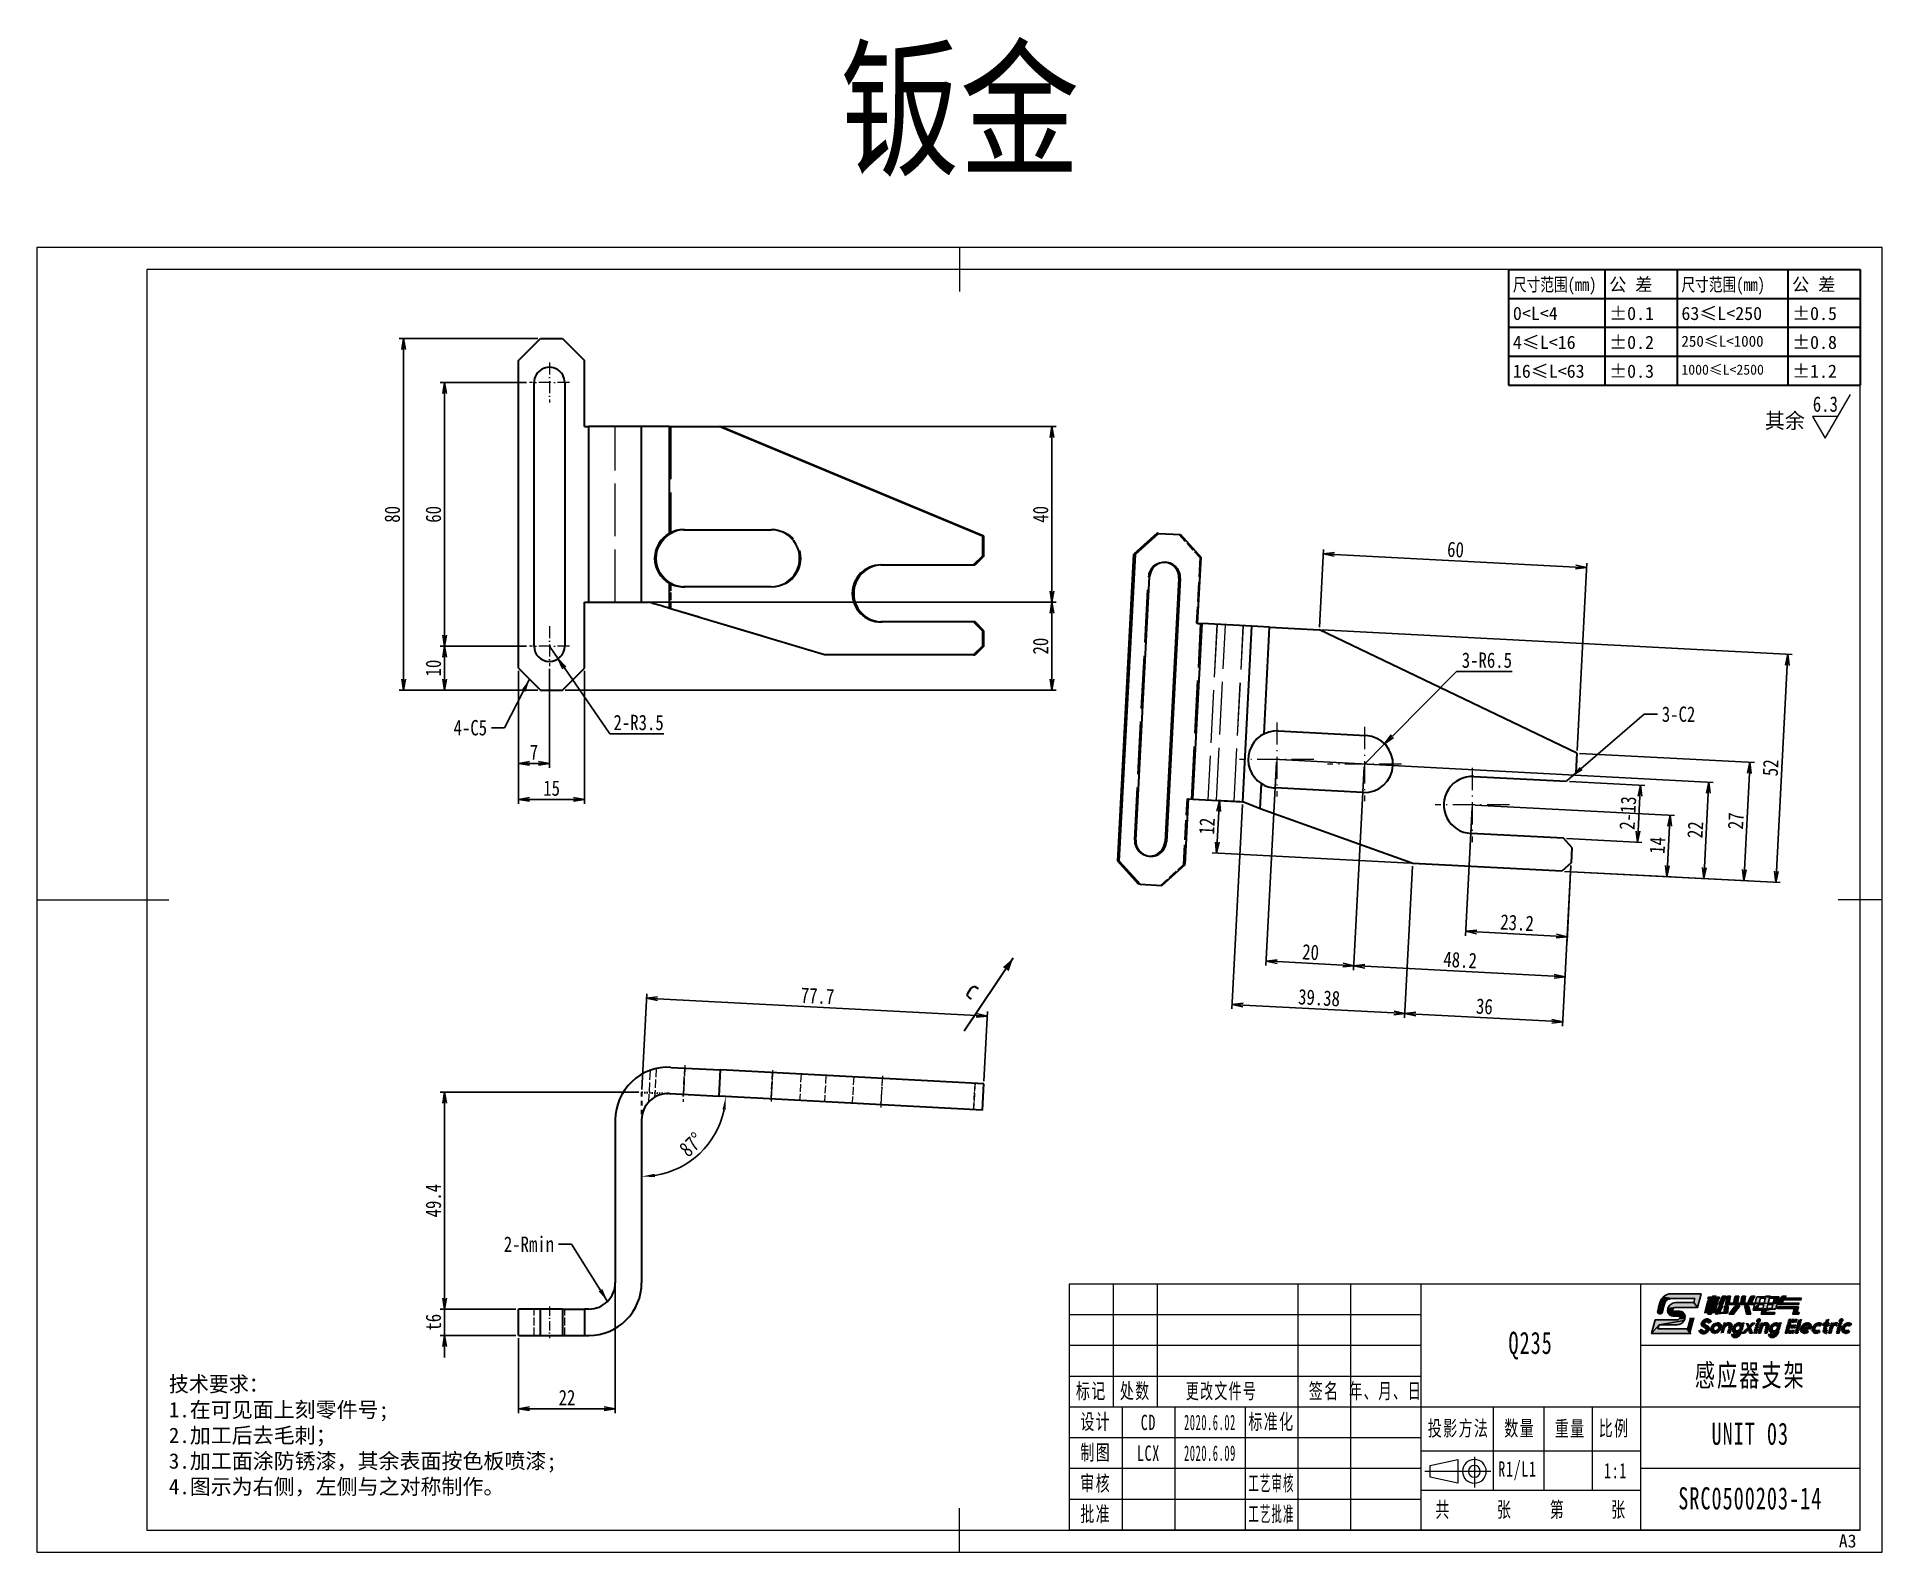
# Model space of a CAD drawing. Header units: millimetres. Extents: x -15766 to 80009, y -9701 to 15159.
# Drawn here: x -9601.1 to -9181.1, y 11134.1 to 11479.1 of the extents above; entities that cross this region are included whole.
import ezdxf
from ezdxf.enums import TextEntityAlignment as Align

# ---------------------------------------------------------------- set-up
doc = ezdxf.new("R2010")
doc.units = ezdxf.units.MM
for name, pattern in [('CENTER-HOKUTO_1', [16, 13, -1, 1, -1]), ('DASHDOT', [18.5, 12, -3, 0.5, -3]), ('DASHED', [15, 12, -3]), ('HIDDEN', [0.2, 0.1, -0.1]), ('HIDDEN-HOKUTO_1', [2, 1, -1]), ('虚线', [2, 1, -1])]:
    doc.linetypes.add(name, pattern=pattern)
doc.layers.get('DEFPOINTS').update_dxf_attribs({"lineweight": 18})
doc.layers.add('07', color=7, linetype='Continuous')
doc.layers.add('DRW0001_DXF_FORMAT', color=7, linetype='Continuous')
for name, color, linetype, lineweight in [('AM_7', 2, 'CENTER-HOKUTO_1', 18), ('AM_HID', 1, 'HIDDEN-HOKUTO_1', 18), ('AM_VIS', 7, 'Continuous', 18), ('CDRAFT0', 7, 'Continuous', 18), ('DIM', 253, 'Continuous', 20), ('title_frame', 7, 'Continuous', 18), ('word_dim', 9, 'Continuous', 18), ('尺寸线层', 3, 'Continuous', 18), ('标注线', 3, 'Continuous', 18), ('粗实线层', 7, 'Continuous', 35), ('粗实线层_1', 7, 'Continuous', 15), ('细实线层', 7, 'Continuous', 18), ('虚线层', 6, '虚线', 18)]:
    doc.layers.add(name, color=color, linetype=linetype, lineweight=lineweight)
doc.styles.add('DIM', font='', dxfattribs={"width": 0.8})
doc.styles.add('STYLE1', font='')
doc.styles.add('UserTxtStyle1', font='', dxfattribs={"width": 0.618357})
doc.styles.add('UserTxtStyle2', font='', dxfattribs={"width": 0.634692})
doc.styles.add('标准', font='', dxfattribs={"width": 0.667})
doc.styles.get('DIM').set_extended_font_data('NSimSun')
doc.styles.get('STYLE1').set_extended_font_data('宋体')
doc.styles.get('UserTxtStyle1').set_extended_font_data('宋体')
doc.styles.get('UserTxtStyle2').set_extended_font_data('宋体')
doc.styles.get('标准').set_extended_font_data('宋体')
doc.dimstyles.new('1-1', dxfattribs={"dimtxt": 3.5, "dimasz": 3, "dimexe": 1, "dimexo": 0, "dimgap": 1, "dimtad": 1, "dimdsep": 46, "dimtxsty": 'DIM', "dimblk": '_CAXARROW', "dimcen": 0, "dimdle": 6, "dimclrd": 256, "dimclre": 256, "dimclrt": 3, "dimazin": 2, "dimtfac": 0.707107, "dimtmove": 0, "dimatfit": 3, "dimfxl": 0, "dimfrac": 2, "dimtolj": 1, "dimarcsym": 0})
doc.dimstyles.new('1-1$0', dxfattribs={"dimtxt": 3.5, "dimasz": 2.5, "dimexe": 1, "dimexo": 0.625, "dimgap": 0.8, "dimtad": 1, "dimdsep": 46, "dimtxsty": 'DIM', "dimblk": 'OPEN', "dimcen": 0, "dimdle": 5, "dimclrd": 256, "dimclre": 256, "dimclrt": 3, "dimazin": 3, "dimtfac": 0.5, "dimtmove": 0, "dimatfit": 3, "dimldrblk": 'OPEN', "dimfxl": 0, "dimtolj": 1, "dimarcsym": 0})
doc.dimstyles.new('1-1$4', dxfattribs={"dimtxt": 3.5, "dimasz": 2.5, "dimexe": 1, "dimexo": 0.625, "dimgap": 0.8, "dimtad": 1, "dimtih": 1, "dimtoh": 1, "dimzin": 12, "dimdsep": 46, "dimtxsty": 'DIM', "dimblk": 'OPEN', "dimcen": 0, "dimdle": 5, "dimclrd": 256, "dimclre": 256, "dimclrt": 3, "dimazin": 3, "dimtfac": 0.5, "dimtmove": 0, "dimatfit": 3, "dimldrblk": 'OPEN', "dimfxl": 0, "dimtolj": 1, "dimarcsym": 0})

msp = doc.modelspace()

# ---------------------------------------------------------------- texts
at = {"layer": 'DIM', "insert": (-9418.32035, 11475.11927), "char_height": 25, "width": 104.980501, "attachment_point": 1, "style": 'DIM'}
msp.add_mtext('{\\C3;钣金}', dxfattribs=at)
at = {"layer": 'DIM', "color": 3, "insert": (-9231.23372, 11326.62932), "char_height": 3.5, "attachment_point": 1, "style": 'DIM'}
msp.add_mtext('\\A1;3-C2', dxfattribs=at)
at = {"layer": 'DIM', "color": 2, "style": 'DIM', "width": 0.8}
msp.add_attdef('6.3', text='0.0', height=3.5, dxfattribs=at).set_placement((-9191.155, 11392.67681), align=Align.BOTTOM_RIGHT)
at = {"layer": 'title_frame', "color": 3, "insert": (-9190.95131, 11135.11084), "char_height": 2.958904, "width": 5.8684932, "attachment_point": 7, "style": 'STYLE1'}
msp.add_mtext('A3', dxfattribs=at)
at = {"layer": 'word_dim', "linetype": 'Continuous', "insert": (-9207.78172, 11393.44267), "char_height": 3.5, "width": 10.860604, "attachment_point": 1}
msp.add_mtext('{\\C3;其余}', dxfattribs=at)
at = {"layer": 'word_dim', "color": 3, "char_height": 3.5, "attachment_point": 9, "style": 'DIM'}
for s, insert in [('\\A1;4-C5', (-9498.63404, 11319.98736)), ('\\A1;2-Rmin', (-9483.38538, 11202.45687))]:
    msp.add_mtext(s, dxfattribs=dict(at, insert=insert))
at = {"layer": 'word_dim', "linetype": 'Continuous', "ltscale": 4, "insert": (-9571.06249, 11174.10988), "char_height": 3.5, "width": 139.6035818, "attachment_point": 1}
msp.add_mtext('{\\C3;技术要求：\\P\\fNSimSun|b0|i0|c134|p49;1\\fSimSun|b0|i0|c134|p49;.在可见面上刻零件号;\\P2.加工后去毛刺；\\P3.加工面涂防锈漆，其余表面按色板喷漆;\\P\\fNSimSun|b0|i0|c134|p49;4\\fSimSun|b0|i0|c134|p49;.图示为右侧，左侧与之对称制作。\\P         }', dxfattribs=at)
at = {"layer": '尺寸线层', "attachment_point": 5, "line_spacing_factor": 1.15057}
for s, insert, char_height, width, style in [('{\\T1.1;Q235}', (-9261.09687, 11181.10436), 5.0503058, 29.4580043, '标准'), ('{\\T1.1;感应器支架}', (-9211.09687, 11174.0851), 5.0503058, 29.4580043, '标准'), ('\\T1.1;标记', (-9361.09687, 11170.60436), 3.5, 18, '标准'), ('\\T1.1;处数', (-9351.09687, 11170.60436), 3.5, 18, '标准'), ('\\T1.1;更改文件号', (-9331.46345, 11170.58037), 3.5, 30, 'UserTxtStyle1'), ('\\T1.1;签名', (-9308.09687, 11170.60436), 3.5, 22, '标准'), ('\\T1.1;年、月、日', (-9294.09687, 11170.60436), 3.5, 30, 'UserTxtStyle2'), ('\\T1.1;设计', (-9360.09687, 11163.60436), 3.5, 22, '标准'), ('{\\T1.1;CD}', (-9348.09687, 11163.60436), 3.5, 22, '标准'), ('{\\W0.5;\\T1.1;2020.6.02}', (-9334.09687, 11163.60436), 3.5, 16, '标准'), ('\\T1.1;标准化', (-9320.09687, 11163.60436), 3.5, 22, '标准'), ('\\T1.1;投影方法', (-9277.50187, 11162.10436), 3.5, 22, '标准'), ('\\T1.1;数量', (-9263.59687, 11162.10436), 3.5, 22, '标准'), ('\\T1.1;重量', (-9252.09687, 11162.10436), 3.5, 22, '标准'), ('\\T1.1;比例', (-9242.09687, 11162.10436), 3.5, 22, '标准'), ('{\\T1.1;UNIT 03}', (-9211.09687, 11161.01806), 5.0503058, 29.4580043, '标准'), ('\\T1.1;制图', (-9360.09687, 11156.60436), 3.5, 22, '标准'), ('{\\T1.1;LCX}', (-9348.09687, 11156.60436), 3.5, 22, '标准'), ('{\\W0.5;\\T1.1;2020.6.09}', (-9334.09687, 11156.60436), 3.5, 16, '标准'), ('\\T1.1;审核', (-9360.09687, 11149.60436), 3.5, 22, '标准'), ('{\\W0.5;\\T1.1;工艺审核}', (-9320.09687, 11149.60436), 3.5, 22, '标准'), ('{\\T1.1;R1/L1}', (-9264.09687, 11152.60436), 3.5, 11, '标准'), ('\\T1.1;1:1', (-9241.76206, 11152.60436), 3.5, 10.6696195, '标准'), ('{\\T1.1;SRC0500203-14}', (-9211.09687, 11146.31208), 5.0503058, 29.3737905, '标准'), ('{\\T1.1;批准}', (-9360.09687, 11142.60436), 3.5, 22, '标准'), ('{\\W0.5;\\T1.1;工艺批准}', (-9320.09687, 11142.60436), 3.5, 22, '标准'), ('\\T1.1;共', (-9281.02554, 11143.60436), 3.5, 8, '标准'), ('\\T1.1;张', (-9267.02554, 11143.60436), 3.5, 8, '标准'), ('\\T1.1;第', (-9254.98663, 11143.60436), 3.5, 8, '标准'), ('\\T1.1;张', (-9241.02554, 11143.60436), 3.5, 8, '标准')]:
    msp.add_mtext(s, dxfattribs=dict(at, insert=insert, char_height=char_height, width=width, style=style))

# ---------------------------------------------------------------- blocks, each defined once
blk = doc.blocks.new('*X8')
at = {"layer": 'CDRAFT0'}
for p, q in [((420, 297), (0, 297)), ((0, 297), (0, 0)), ((420, 0), (420, 297)), ((0, 0), (420, 0))]:
    blk.add_line(p, q, dxfattribs=at)
at = {"layer": '粗实线层_1'}
for p, q in [((210, 297), (210, 287)), ((415, 292), (25, 292)), ((25, 292), (25, 5)), ((415, 5), (415, 292)), ((0, 148.5), (30, 148.5)), ((420, 148.5), (410, 148.5)), ((210, 0), (210, 10)), ((25, 5), (415, 5))]:
    blk.add_line(p, q, dxfattribs=at)
blk = doc.blocks.new('自由公差_1')
at = {"layer": '粗实线层'}
for p, q in [((-80, 0), (0, 0)), ((-80, 0), (-80, -26.3)), ((-58.08, 0), (-58.08, -26.3)), ((-41.64, 0), (-41.64, -26.3)), ((-16.44, 0), (-16.44, -26.3)), ((0, 0), (0, -26.3)), ((-80, -6.58), (0, -6.58)), ((-80, -13.15), (0, -13.15)), ((-80, -19.73), (0, -19.73)), ((-80, -26.3), (0, -26.3))]:
    blk.add_line(p, q, dxfattribs=at)
at = {"layer": '尺寸线层', "linetype": 'Continuous', "attachment_point": 1, "line_spacing_factor": 0.9}
for s, insert, char_height, width in [('{\\W0.8;尺寸范围(mm)}', (-79.04, -1.92), 3, 22.6032), ('公 差', (-57.12, -1.92), 3, 22.6032), ('{\\W0.8;尺寸范围(mm)}', (-40.68, -1.92), 3, 22.6032), ('公 差', (-15.48, -1.92), 3, 22.6032), ('%%P0.1', (-57.12, -8.49), 3, 12.7119), ('63≤L<250', (-40.68, -8.49), 3, 22.6032), ('%%P0.5', (-15.48, -8.49), 3, 12.5771), ('0<L<4', (-79.04, -8.49), 3, 22.6032), ('4≤L<16', (-79.04, -15.07), 3, 22.6032), ('%%P0.2', (-57.12, -15.07), 3, 12.4769), ('250≤L<1000', (-40.68, -15.07), 2.5, 22.6032), ('%%P0.8', (-15.48, -15.07), 3, 13.0759), ('16≤L<63', (-79.04, -21.64), 3, 22.6032), ('%%P0.3', (-57.12, -21.64), 3, 12.7119), ('1000≤L<2500', (-40.68, -21.64), 2.3, 22.6032), ('%%P1.2', (-15.48, -21.64), 3, 12.8764)]:
    blk.add_mtext(s, dxfattribs=dict(at, insert=insert, char_height=char_height, width=width))
blk = doc.blocks.new('SYMBOL_3_BL2', base_point=(178.14, 46.52))
at = {"layer": 'DRW0001_DXF_FORMAT', "linetype": 'Continuous'}
for color, points in [(1, [(159.74, 50.39), (159.37, 50.31), (157.37, 49.86), (157.63, 50.35), (157.98, 50.76), (159.89, 50.39)]), (1, [(159.87, 51.52), (159.98, 51.51), (166.64, 51.52), (165.81, 48.4), (164.95, 49.52), (165.18, 50.39), (159.89, 50.39), (157.98, 50.76), (158.42, 51.1), (158.89, 51.33), (159.39, 51.47), (159.84, 51.52)]), (5, [(169.91, 50.69), (169.82, 50.36), (169.82, 50.36), (168.9, 46.89), (168.18, 46.89), (169.1, 50.36), (168.19, 50.36), (169.91, 50.69)]), (5, [(169.19, 50.69), (169.27, 50.98), (169.99, 50.98), (169.91, 50.69), (168.19, 50.36), (168.28, 50.69)]), (5, [(170.82, 50.69), (170.79, 50.57), (170.75, 50.39), (170.74, 50.36), (170.49, 50.36), (170.12, 50.36), (170.04, 50.36), (170.08, 50.47), (170.12, 50.65), (170.13, 50.69), (170.38, 50.69), (170.75, 50.69)]), (5, [(171.88, 50.98), (171.88, 50.98), (172.23, 50.98), (171.48, 49.04), (171.47, 49.04), (170.7, 49.04), (170.83, 49.37), (171.32, 50.66), (171.34, 50.71), (171.39, 50.8), (171.44, 50.87), (171.51, 50.92), (171.59, 50.96), (171.67, 50.98), (171.74, 50.98)]), (5, [(172.91, 50.98), (172.91, 50.98), (173.31, 50.98), (173.05, 49.37), (172.21, 49.04), (172.45, 50.57), (172.45, 50.57), (172.48, 50.71), (172.54, 50.87), (172.67, 50.96), (172.81, 50.98)]), (5, [(182.28, 50.81), (182.19, 50.48), (182.19, 50.48), (181.9, 49.37), (172.21, 49.04), (180.05, 49.37), (180.18, 49.37), (180.7, 49.37), (180.98, 49.37), (181.17, 50.09), (181.27, 50.48), (180.52, 50.48), (180.11, 50.48), (179.92, 49.76), (179.82, 49.37), (178.9, 49.37), (179.18, 50.4), (179.2, 50.48), (179.2, 50.48), (179.2, 50.48), (179.21, 50.54), (179.29, 50.69), (179.43, 50.78), (182.28, 50.81)]), (5, [(175.19, 50.98), (174.97, 49.65), (174.97, 49.61), (174.13, 49.61), (174.11, 49.61), (174.26, 50.54), (174.27, 50.57), (174.27, 50.57), (174.27, 50.57), (174.29, 50.71), (174.29, 50.71), (174.31, 50.78), (174.34, 50.84), (174.38, 50.89), (174.42, 50.93), (174.48, 50.96), (174.54, 50.98), (174.63, 50.98), (174.82, 50.98), (174.83, 50.98), (174.83, 50.98), (174.83, 50.98), (175.18, 50.98)]), (5, [(176.77, 50.98), (176.57, 49.75), (176.54, 49.61), (175.78, 49.61), (175.69, 49.61), (175.83, 50.47), (175.84, 50.57), (175.87, 50.7), (175.87, 50.71), (175.89, 50.78), (175.92, 50.84), (175.95, 50.89), (176, 50.93), (176.06, 50.96), (176.12, 50.98), (176.2, 50.98), (176.29, 50.98), (176.3, 50.98), (176.3, 50.98), (176.3, 50.98), (176.72, 50.98)]), (5, [(178.42, 50.98), (178.43, 50.98), (178.83, 50.98), (178.2, 49.61), (177.34, 49.61), (177.83, 50.66), (177.85, 50.71), (177.89, 50.79), (177.95, 50.85), (178.01, 50.9), (178.08, 50.94), (178.16, 50.97), (178.24, 50.98), (178.26, 50.98)]), (5, [(181.36, 50.81), (181.41, 50.98), (182.33, 50.98), (182.28, 50.81), (179.43, 50.78), (179.82, 50.81), (180.2, 50.81)]), (5, [(184.36, 50.8), (184.27, 50.48), (184.27, 50.48), (183.97, 49.37), (182.03, 49.04), (182.12, 49.37), (183.06, 49.37), (183.35, 50.48), (182.41, 50.48), (182.5, 50.81), (184.36, 50.81)]), (5, [(185.35, 50.98), (185.73, 50.98), (185.94, 50.98), (185.45, 50.11), (185.19, 49.63), (184.6, 49.63), (184.28, 49.63), (184.66, 50.33), (184.83, 50.64), (184.87, 50.71), (184.93, 50.79), (184.99, 50.86), (185.06, 50.91), (185.14, 50.95), (185.22, 50.97), (185.3, 50.98), (185.31, 50.98), (185.34, 50.98)]), (5, [(189.45, 50.49), (189.41, 50.36), (189.36, 50.16), (189.35, 50.12), (188.06, 50.12), (186.07, 50.12), (185.69, 50.12), (185.76, 50.25), (185.87, 50.45), (185.89, 50.49), (187.14, 50.49), (189.08, 50.49)]), (1, [(158.18, 48.69), (157.82, 47.31), (157.7, 47.09), (157.52, 46.95), (157.28, 46.9), (157.13, 46.92), (156.92, 47.03), (156.77, 47.23), (156.73, 47.36), (156.74, 47.6), (156.92, 48.29), (156.92, 48.29), (156.94, 48.36), (158.3, 49.15), (158.18, 48.69)]), (1, [(158.72, 49.92), (158.47, 49.58), (158.3, 49.15), (156.94, 48.36), (157.23, 49.44), (157.37, 49.86), (159.37, 50.31), (159.02, 50.16)]), (1, [(160.36, 48.18), (160.27, 48.08), (160.15, 47.85), (159.01, 47.61), (159.05, 48.02), (159.06, 48.08), (159.08, 48.14), (160.83, 48.4), (160.6, 48.35)]), (1, [(160.12, 47.71), (160.15, 47.58), (159.09, 47.23), (159.01, 47.61), (160.15, 47.85), (160.14, 47.79)]), (1, [(160.42, 49.47), (160.83, 49.52), (164.95, 49.52), (165.81, 48.4), (160.83, 48.4), (159.08, 48.14), (159.24, 48.54), (159.51, 48.91), (159.62, 49.02), (160.01, 49.3)]), (1, [(162.47, 47.29), (162.73, 47.04), (162.91, 46.71), (162.99, 46.33), (162.95, 45.92), (162.94, 45.86), (161.64, 45.76), (161.73, 45.86), (161.85, 46.09), (161.86, 46.15), (161.87, 46.23), (161.85, 46.36), (161.76, 46.4), (161.69, 46.41), (160.3, 46.41), (159.91, 46.47), (159.87, 46.48), (159.53, 46.65), (159.27, 46.9), (159.09, 47.23), (160.15, 47.58), (160.24, 47.54), (160.3, 47.53), (161.7, 47.53), (162.09, 47.47), (162.13, 47.46)]), (5, [(168.43, 50.06), (168.43, 50.06), (168.8, 50.06), (168.04, 47.22), (167.94, 47.22), (167.47, 47.22), (167.56, 47.55), (168.19, 49.9), (168.2, 49.92), (168.22, 49.98), (168.27, 50.03), (168.32, 50.05)]), (5, [(170.16, 50.06), (170.16, 50.06), (170.53, 50.06), (169.86, 47.55), (169.21, 47.22), (169.91, 49.85), (169.91, 49.85), (169.93, 49.92), (169.96, 49.98), (170, 50.03), (170.05, 50.05)]), (5, [(169.99, 47.55), (169.9, 47.22), (169.78, 47.22), (169.31, 47.22), (169.21, 47.22), (169.86, 47.55)]), (5, [(170.04, 47.22), (170.73, 48.69), (171.52, 48.69), (170.83, 47.22), (169.95, 46.89), (170.04, 47.22)]), (5, [(171.89, 47.22), (171.99, 48.69), (172.77, 48.69), (172.68, 47.22), (169.95, 46.89), (170.83, 47.22)]), (5, [(181.9, 49.37), (181.81, 49.04), (181.81, 49.04), (181.56, 48.13), (178.48, 47.79), (179.48, 48.13), (180.24, 48.13), (180.65, 48.13), (180.8, 48.72), (180.89, 49.04), (180.37, 49.04), (180.09, 49.04), (179.86, 49.04), (179.73, 49.04), (178.57, 48.13), (178.81, 49.04), (173.57, 49.04), (173.45, 49.04), (172.99, 49.04), (172.42, 49.04), (172.21, 49.04), (181.9, 49.37)]), (5, [(180.05, 49.37), (172.21, 49.04), (173.05, 49.37), (173.54, 49.37), (173.66, 49.37), (178.9, 49.37), (178.9, 49.37), (179.82, 49.37)]), (5, [(175.43, 48.69), (174.94, 48.05), (174.18, 47.08), (174.04, 46.89), (173.67, 46.89), (173.1, 46.89), (172.99, 46.89), (173.48, 47.52), (174.24, 48.5), (174.38, 48.69), (174.75, 48.69), (175.32, 48.69)]), (5, [(177.5, 48.69), (177.65, 48.05), (177.89, 47.08), (177.93, 46.89), (177.59, 46.89), (177.05, 46.89), (176.95, 46.89), (176.8, 47.52), (176.56, 48.5), (176.52, 48.69), (176.86, 48.69), (177.4, 48.69)]), (5, [(179.57, 48.45), (179.48, 48.13), (178.48, 47.79), (178.57, 48.13), (178.57, 48.13), (179.73, 49.04)]), (5, [(181.56, 48.13), (181.47, 47.79), (181.47, 47.79), (180.31, 46.89), (180.56, 47.79), (178.48, 47.79), (181.56, 48.13)]), (5, [(183.4, 47.22), (183.31, 46.89), (181.23, 46.89), (180.55, 46.89), (180.31, 46.89), (181.47, 47.79), (181.32, 47.22)]), (5, [(188.91, 49.37), (188.82, 49.04), (183.88, 49.04), (183.64, 48.13), (181.7, 47.79), (181.78, 48.13), (182.72, 48.13), (182.97, 49.04), (182.03, 49.04), (183.97, 49.37)]), (5, [(188.8, 48.49), (188.47, 47.22), (187.48, 46.96), (187.8, 48.16), (183.98, 48.16), (184.07, 48.49), (187.89, 48.49), (188.42, 48.49)]), (5, [(188.94, 47.22), (188.85, 46.89), (188.38, 46.89), (187.46, 46.89), (187.48, 46.96), (188.47, 47.22)]), (1, [(162.92, 45.8), (162.76, 45.4), (157.05, 44.42), (155.36, 42.42), (156.19, 45.54), (161.17, 45.54), (161.4, 45.6), (161.64, 45.76), (162.94, 45.86)]), (1, [(163.36, 43.55), (164.22, 42.42), (155.36, 42.42), (157.05, 44.42), (156.81, 43.55)]), (1, [(161.58, 44.47), (161.17, 44.42), (157.05, 44.42), (162.76, 45.4), (162.49, 45.03), (162.38, 44.92), (161.99, 44.64)])]:
    blk.add_hatch(color=color, dxfattribs=at).paths.add_polyline_path(points)
at = {"layer": 'DRW0001_DXF_FORMAT', "linetype": 'HIDDEN'}
for points in [[(167.05, 43.08), (167.05, 43.08), (167.13, 43.03), (166.42, 42.65), (166.06, 43.04), (166.69, 43.47), (166.85, 43.3)], [(167.29, 42.99), (167.42, 43.01), (168.33, 42.98), (166.42, 42.65), (167.13, 43.03), (167.23, 42.99)], [(168.02, 42.67), (167.81, 42.55), (167.79, 42.53), (167.57, 42.45), (167.35, 42.39), (167.13, 42.38), (167.08, 42.38), (166.87, 42.4), (166.69, 42.46), (166.54, 42.54), (166.42, 42.65), (166.42, 42.65), (168.33, 42.98), (168.19, 42.82)], [(167.53, 45.02), (167.45, 44.93), (167.41, 44.83), (166.65, 44.66), (166.68, 44.83), (166.75, 45), (166.85, 45.17), (167.75, 45.14), (167.62, 45.09)], [(167.4, 44.74), (167.42, 44.65), (166.66, 44.51), (166.65, 44.66), (167.41, 44.83), (167.4, 44.78)], [(167.51, 44.56), (168.2, 44.1), (166.96, 44.06), (166.89, 44.11), (166.78, 44.23), (166.71, 44.36), (166.66, 44.51), (167.42, 44.65), (167.48, 44.58)], [(168.75, 45.5), (169.02, 45.2), (168.39, 44.77), (168.12, 45.06), (168.05, 45.12), (167.94, 45.15), (167.88, 45.16), (166.85, 45.17), (166.98, 45.33), (167.16, 45.48), (168.75, 45.5)], [(168.21, 44.09), (168.28, 44.04), (167.66, 43.59), (166.97, 44.05), (166.97, 44.05), (166.96, 44.06), (166.96, 44.06), (168.2, 44.1), (168.2, 44.1), (168.22, 44.09)], [(167.83, 45.76), (168.04, 45.77), (168.1, 45.77), (168.3, 45.75), (168.48, 45.69), (168.63, 45.61), (168.75, 45.5), (167.16, 45.48), (167.36, 45.6), (167.38, 45.61), (167.6, 45.7)], [(168.51, 43.64), (168.52, 43.48), (168.49, 43.31), (168.43, 43.14), (168.33, 42.98), (167.42, 43.01), (167.55, 43.06), (167.64, 43.12), (167.72, 43.22), (167.77, 43.31), (167.78, 43.36), (167.78, 43.41), (167.75, 43.5), (167.69, 43.57), (167.66, 43.59), (168.28, 44.04), (168.39, 43.92), (168.47, 43.79)], [(169.42, 43.62), (169.42, 43.54), (168.78, 43.37), (168.79, 43.55), (169.44, 43.69)], [(169.44, 43.38), (169.47, 43.31), (168.79, 43.2), (168.78, 43.37), (169.42, 43.54), (169.42, 43.45)], [(169.47, 43.78), (169.44, 43.69), (168.79, 43.55), (168.82, 43.69), (169.52, 43.87)], [(169.52, 43.25), (169.57, 43.2), (168.83, 43.05), (168.79, 43.2), (169.47, 43.31)], [(169.57, 43.96), (169.52, 43.87), (168.82, 43.69), (168.89, 43.87), (169.65, 44.04)], [(169.87, 43.1), (170.82, 42.98), (170.66, 42.83), (168.99, 42.79), (168.9, 42.91), (168.83, 43.05), (169.57, 43.2), (169.63, 43.15), (169.67, 43.14), (169.71, 43.12), (169.79, 43.1)], [(169.73, 44.11), (169.65, 44.04), (168.89, 43.87), (168.98, 44.06), (169.91, 44.22), (169.82, 44.17)], [(170.01, 44.25), (169.91, 44.22), (168.98, 44.06), (169.1, 44.23), (170.19, 44.28), (170.1, 44.28)], [(170.66, 42.83), (170.47, 42.71), (170.28, 42.61), (170.09, 42.54), (169.9, 42.5), (169.71, 42.48), (169.53, 42.5), (169.37, 42.54), (169.22, 42.6), (169.09, 42.68), (168.99, 42.79), (170.66, 42.83)], [(170.17, 44.88), (170.36, 44.89), (170.54, 44.88), (170.7, 44.84), (170.85, 44.78), (170.97, 44.69), (171.08, 44.59), (171.17, 44.47), (171.23, 44.33), (171.27, 44.17), (171.29, 44.01), (171.27, 43.83), (171.24, 43.69), (171.18, 43.51), (171.09, 43.32), (170.97, 43.15), (170.82, 42.98), (169.87, 43.1), (169.97, 43.1), (170.06, 43.12), (170.16, 43.16), (170.25, 43.21), (170.34, 43.27), (170.42, 43.34), (170.49, 43.42), (170.55, 43.51), (170.6, 43.6), (170.63, 43.69), (170.64, 43.76), (170.65, 43.84), (170.64, 43.93), (170.62, 44), (170.59, 44.07), (170.55, 44.13), (170.5, 44.18), (170.43, 44.22), (170.4, 44.24), (170.36, 44.26), (170.28, 44.28), (170.19, 44.28), (169.1, 44.23), (169.24, 44.4), (169.41, 44.54), (169.41, 44.55), (169.6, 44.67), (169.79, 44.77), (169.98, 44.84)], [(173.38, 44.81), (173.48, 44.73), (172.47, 44.29), (172.36, 44.22), (172.29, 44.15), (172.22, 44.05), (171.18, 42.54), (171.82, 44.92), (172.38, 44.74), (172.38, 44.74), (172.5, 44.8), (173.33, 44.84)], [(172.69, 44.34), (172.58, 44.33), (172.47, 44.29), (173.48, 44.73), (173.56, 44.63), (173.62, 44.51), (173.65, 44.38), (173.66, 44.24), (173.64, 44.08), (173.63, 44.04), (172.99, 43.97), (173, 44.07), (172.98, 44.16), (172.93, 44.23), (172.87, 44.29), (172.83, 44.31), (172.79, 44.33)], [(172.82, 44.91), (172.98, 44.92), (173.13, 44.91), (173.27, 44.87), (173.33, 44.84), (172.5, 44.8), (172.66, 44.87)], [(173.63, 44.04), (173.63, 44.04), (173.22, 42.54), (172.61, 42.54), (172.84, 43.38), (172.99, 43.96), (172.99, 43.96), (172.99, 43.97), (173.63, 44.04)], [(173.5, 42.2), (174.07, 42.36), (174.13, 42.27), (174.22, 42.2), (173.53, 42.06)], [(174.47, 42.13), (174.56, 42.13), (175.47, 42.04), (175.31, 41.87), (175.13, 41.74), (174.93, 41.63), (174.71, 41.56), (174.49, 41.52), (174.35, 41.52), (174.16, 41.53), (174.07, 41.56), (173.99, 41.58), (173.84, 41.67), (173.71, 41.77), (173.61, 41.91), (173.53, 42.06), (174.22, 42.2), (174.34, 42.15)], [(174.35, 43.61), (174.34, 43.53), (173.73, 43.39), (173.76, 43.6), (174.36, 43.68)], [(174.35, 43.44), (174.37, 43.37), (173.75, 43.2), (173.73, 43.39), (174.34, 43.53)], [(174.44, 43.24), (174.49, 43.19), (173.79, 43.02), (173.75, 43.2), (174.37, 43.37), (174.4, 43.3)], [(174.4, 43.77), (174.36, 43.68), (173.76, 43.6), (173.78, 43.68), (174.44, 43.86)], [(174.5, 43.95), (174.44, 43.86), (173.78, 43.68), (173.86, 43.89), (174.65, 44.1), (174.57, 44.03)], [(174.79, 43.09), (174.88, 43.09), (174.98, 43.11), (175.07, 43.15), (175.16, 43.2), (175.25, 43.26), (175.33, 43.33), (175.4, 43.41), (175.46, 43.5), (175.81, 42.7), (175.73, 42.45), (175.61, 42.23), (175.47, 42.04), (174.56, 42.13), (174.72, 42.17), (174.86, 42.23), (174.99, 42.33), (175.09, 42.45), (175.14, 42.53), (175.17, 42.61), (174.09, 42.62), (173.97, 42.73), (173.86, 42.86), (173.79, 43.02), (174.49, 43.19), (174.56, 43.14), (174.63, 43.11), (174.71, 43.09)], [(174.74, 44.16), (174.65, 44.1), (173.86, 43.89), (173.97, 44.1), (174.11, 44.3), (175.02, 44.27), (174.93, 44.25), (174.83, 44.21)], [(175.01, 42.55), (174.8, 42.49), (174.6, 42.48), (174.41, 42.49), (174.33, 42.51), (174.24, 42.54), (174.09, 42.62), (175.17, 42.61)], [(175.78, 44.73), (176.41, 44.91), (175.82, 42.7), (175.81, 42.7), (175.46, 43.5), (175.51, 43.59), (175.54, 43.68), (175.55, 43.75), (175.56, 43.83), (175.55, 43.92), (175.54, 43.99), (175.5, 44.06), (175.46, 44.12), (175.41, 44.17), (175.35, 44.22), (175.28, 44.25), (175.2, 44.27), (175.11, 44.27), (174.11, 44.3), (174.29, 44.48), (174.43, 44.6), (174.63, 44.72), (175.76, 44.74)], [(175.44, 44.87), (175.61, 44.82), (175.76, 44.74), (174.63, 44.72), (174.85, 44.81), (175.05, 44.87), (175.25, 44.89), (175.35, 44.88)], [(177.65, 44.26), (178.2, 44.83), (178.88, 44.83), (177.86, 43.78), (175.98, 42.53), (177.18, 43.78)], [(177.39, 43.29), (176.65, 42.53), (175.98, 42.53), (177.86, 43.78), (178.39, 42.53), (177.72, 42.53)], [(179.22, 44.74), (179.55, 44.83), (179.88, 44.92), (179.56, 43.73), (179.24, 42.54), (178.93, 42.54), (178.62, 42.54), (178.92, 43.64), (179.22, 44.74), (179.22, 44.74)], [(179.96, 45.75), (180, 45.73), (180.04, 45.69), (180.07, 45.65), (180.09, 45.61), (180.1, 45.56), (180.1, 45.51), (180.1, 45.45), (180.09, 45.41), (180.07, 45.35), (180.04, 45.29), (180, 45.23), (179.96, 45.18), (179.9, 45.13), (179.37, 45.12), (179.34, 45.16), (179.32, 45.2), (179.31, 45.25), (179.3, 45.3), (179.31, 45.36), (179.32, 45.41), (179.34, 45.46), (179.37, 45.52), (179.4, 45.58), (179.45, 45.63), (179.5, 45.68), (179.5, 45.68), (179.56, 45.72), (179.62, 45.75), (179.94, 45.77)], [(179.9, 45.13), (179.84, 45.09), (179.78, 45.06), (179.72, 45.04), (179.66, 45.02), (179.6, 45.02), (179.54, 45.02), (179.49, 45.04), (179.44, 45.06), (179.4, 45.08), (179.37, 45.12), (179.9, 45.13)], [(181.81, 44.81), (181.91, 44.73), (180.89, 44.29), (180.79, 44.22), (180.72, 44.15), (180.64, 44.05), (179.6, 42.54), (180.24, 44.92), (180.81, 44.74), (180.81, 44.74), (180.92, 44.8), (181.75, 44.84)], [(180.43, 43.35), (180.22, 42.54), (179.6, 42.54), (180.64, 44.05), (180.6, 43.95), (180.45, 43.4)], [(179.75, 45.79), (179.81, 45.79), (179.86, 45.79), (179.92, 45.77), (179.94, 45.77), (179.62, 45.75), (179.69, 45.77)], [(181.11, 44.34), (181, 44.33), (180.89, 44.29), (181.91, 44.73), (181.99, 44.63), (182.04, 44.51), (182.08, 44.38), (182.08, 44.24), (182.06, 44.08), (182.05, 44.04), (181.42, 43.97), (181.42, 44.07), (181.4, 44.16), (181.36, 44.23), (181.29, 44.29), (181.25, 44.31), (181.21, 44.33)], [(181.25, 44.91), (181.4, 44.92), (181.55, 44.91), (181.69, 44.87), (181.75, 44.84), (180.92, 44.8), (181.08, 44.87)], [(182.05, 44.04), (182.05, 44.04), (181.65, 42.54), (181.03, 42.54), (181.21, 43.2), (181.42, 43.96), (181.42, 43.96), (181.42, 43.97), (182.05, 44.04)], [(181.92, 42.2), (182.5, 42.36), (182.56, 42.27), (182.65, 42.2), (181.96, 42.06)], [(182.9, 42.13), (182.99, 42.13), (183.9, 42.04), (183.74, 41.87), (183.55, 41.74), (183.35, 41.63), (183.14, 41.56), (182.91, 41.52), (182.77, 41.52), (182.58, 41.53), (182.49, 41.56), (182.41, 41.58), (182.26, 41.67), (182.13, 41.77), (182.03, 41.91), (181.96, 42.06), (182.65, 42.2), (182.76, 42.15)], [(182.77, 43.61), (182.77, 43.53), (182.16, 43.39), (182.18, 43.6), (182.79, 43.68)], [(182.77, 43.44), (182.79, 43.37), (182.17, 43.2), (182.16, 43.39), (182.77, 43.53)], [(182.86, 43.24), (182.92, 43.19), (182.21, 43.02), (182.17, 43.2), (182.79, 43.37), (182.82, 43.3)], [(182.82, 43.77), (182.79, 43.68), (182.18, 43.6), (182.2, 43.68), (182.86, 43.86)], [(182.92, 43.95), (182.86, 43.86), (182.2, 43.68), (182.28, 43.89), (183.07, 44.1), (182.99, 44.03)], [(183.22, 43.09), (183.31, 43.09), (183.4, 43.11), (183.49, 43.15), (183.59, 43.2), (183.68, 43.26), (183.76, 43.33), (183.83, 43.41), (183.89, 43.5), (184.24, 42.7), (184.15, 42.45), (184.04, 42.23), (183.9, 42.04), (182.99, 42.13), (183.14, 42.17), (183.29, 42.23), (183.41, 42.33), (183.51, 42.45), (183.56, 42.53), (183.6, 42.61), (182.52, 42.62), (182.39, 42.73), (182.29, 42.86), (182.21, 43.02), (182.92, 43.19), (182.98, 43.14), (183.05, 43.11), (183.13, 43.09)], [(183.16, 44.16), (183.07, 44.1), (182.28, 43.89), (182.39, 44.1), (182.54, 44.3), (183.44, 44.27), (183.35, 44.25), (183.26, 44.21)], [(183.44, 42.55), (183.23, 42.49), (183.03, 42.48), (182.84, 42.49), (182.75, 42.51), (182.67, 42.54), (182.52, 42.62), (183.6, 42.61)], [(184.2, 44.73), (184.84, 44.91), (184.24, 42.7), (184.24, 42.7), (183.89, 43.5), (183.93, 43.59), (183.96, 43.68), (183.98, 43.75), (183.98, 43.83), (183.98, 43.92), (183.96, 43.99), (183.93, 44.06), (183.89, 44.12), (183.83, 44.17), (183.77, 44.22), (183.7, 44.25), (183.62, 44.27), (183.53, 44.27), (182.54, 44.3), (182.71, 44.48), (182.85, 44.6), (183.06, 44.72), (184.19, 44.74)], [(183.87, 44.87), (184.04, 44.82), (184.19, 44.74), (183.06, 44.72), (183.27, 44.81), (183.48, 44.87), (183.68, 44.89), (183.77, 44.88)], [(188.51, 45.64), (188.35, 45.03), (187.04, 45.03), (185.76, 42.54), (186.59, 45.64), (186.73, 45.64)], [(188.18, 44.39), (188.01, 43.78), (186.71, 43.78), (185.76, 42.54), (187.04, 45.03), (186.87, 44.39)], [(187.84, 43.15), (187.68, 42.54), (186.37, 42.54), (185.89, 42.54), (185.76, 42.54), (186.71, 43.78), (186.54, 43.15)], [(189.49, 45.64), (189.08, 44.09), (188.66, 42.54), (188.35, 42.54), (188.04, 42.54), (188.43, 43.99), (188.83, 45.45), (189.16, 45.55), (189.49, 45.64), (189.49, 45.64)], [(191.7, 43.69), (191.64, 43.51), (189.88, 43.47), (189.23, 43.37), (189.25, 43.54), (189.28, 43.69), (191.7, 43.69)], [(189.9, 43.38), (189.94, 43.29), (189.25, 43.2), (189.23, 43.37), (189.88, 43.47)], [(190.01, 43.21), (190.1, 43.15), (189.29, 43.05), (189.25, 43.2), (189.94, 43.29)], [(191.57, 44.55), (191.57, 44.55), (191.65, 44.42), (191.7, 44.27), (191.74, 44.12), (191.74, 43.95), (191.72, 43.77), (189.28, 43.69), (189.34, 43.87), (189.43, 44.05), (190.09, 44.02), (190.03, 43.96), (190.86, 43.96), (191.09, 43.96), (191.08, 44.01), (191.05, 44.06), (191.02, 44.11), (191.02, 44.11), (191.02, 44.11), (191.02, 44.11), (191.02, 44.11), (191, 44.14), (190.95, 44.18), (190.9, 44.21), (190.85, 44.24), (190.82, 44.25), (190.79, 44.26), (190.72, 44.28), (190.65, 44.28), (189.55, 44.23), (189.69, 44.39), (189.86, 44.54), (191.57, 44.55)], [(190.33, 43.1), (190.46, 43.11), (190.59, 43.15), (190.72, 43.22), (190.79, 43.27), (191.11, 42.84), (189.44, 42.79), (189.35, 42.91), (189.29, 43.05), (190.1, 43.15), (190.21, 43.11)], [(190.42, 44.24), (190.34, 44.21), (189.43, 44.05), (189.55, 44.23), (190.65, 44.28), (190.57, 44.28), (190.5, 44.26)], [(190.15, 44.09), (190.09, 44.02), (189.43, 44.05), (190.34, 44.21), (190.26, 44.17), (190.19, 44.12)], [(191.11, 42.83), (190.92, 42.71), (190.73, 42.61), (190.54, 42.54), (190.35, 42.5), (190.16, 42.48), (189.99, 42.5), (189.82, 42.54), (189.68, 42.6), (189.55, 42.68), (189.44, 42.79), (191.11, 42.84)], [(191.3, 44.78), (191.42, 44.7), (191.53, 44.59), (191.57, 44.55), (189.86, 44.54), (189.87, 44.55), (190.05, 44.67), (190.24, 44.77), (191.23, 44.81)], [(190.63, 44.88), (190.81, 44.89), (190.99, 44.88), (191.15, 44.84), (191.23, 44.81), (190.24, 44.77), (190.44, 44.84)], [(192.52, 43.6), (192.52, 43.48), (191.88, 43.35), (191.89, 43.52), (192.54, 43.69)], [(192.55, 43.38), (192.59, 43.28), (191.9, 43.18), (191.88, 43.35), (192.52, 43.48)], [(192.76, 44.05), (192.66, 43.94), (192.59, 43.82), (192.54, 43.69), (191.89, 43.52), (191.93, 43.69), (191.99, 43.87), (192.08, 44.05), (192.9, 44.16), (192.78, 44.07)], [(192.66, 43.2), (192.75, 43.15), (191.94, 43.03), (191.9, 43.18), (192.59, 43.28)], [(192.98, 43.1), (193.11, 43.11), (193.24, 43.15), (193.37, 43.22), (193.44, 43.27), (193.76, 42.84), (192.1, 42.78), (192.01, 42.9), (191.94, 43.03), (192.75, 43.15), (192.86, 43.11)], [(193.04, 44.23), (192.9, 44.16), (192.08, 44.05), (192.19, 44.22), (192.34, 44.39), (193.3, 44.28), (193.17, 44.27)], [(193.74, 42.82), (193.56, 42.7), (193.37, 42.6), (193.18, 42.54), (193, 42.5), (192.81, 42.48), (192.64, 42.5), (192.48, 42.54), (192.33, 42.6), (192.21, 42.68), (192.1, 42.78), (193.76, 42.84)], [(193.94, 44.78), (194.07, 44.7), (194.18, 44.6), (194.22, 44.55), (193.67, 44.11), (193.61, 44.17), (193.52, 44.23), (193.47, 44.25), (193.42, 44.27), (193.3, 44.28), (192.34, 44.39), (192.5, 44.53), (192.53, 44.56), (192.71, 44.68), (192.9, 44.77), (193.87, 44.82)], [(193.28, 44.88), (193.46, 44.89), (193.64, 44.88), (193.8, 44.84), (193.87, 44.82), (192.9, 44.77), (193.09, 44.84)], [(195.04, 45.45), (195.71, 45.64), (195.5, 44.84), (194.37, 44.23), (194.53, 44.84), (194.88, 44.84)], [(195.87, 44.84), (195.7, 44.23), (195.33, 44.23), (194.45, 43.23), (194.72, 44.23), (194.37, 44.23), (195.5, 44.84)], [(195.09, 43.24), (195.12, 43.19), (195.17, 43.16), (194.42, 43.03), (194.43, 43.17), (194.45, 43.23), (194.45, 43.23), (194.45, 43.23), (194.45, 43.23), (195.33, 44.23), (195.09, 43.32), (195.09, 43.32), (195.08, 43.3)], [(195.21, 43.16), (195.3, 43.17), (195.34, 43.19), (195.2, 42.64), (195.16, 42.51), (195.16, 42.49), (194.99, 42.49), (194.85, 42.51), (194.73, 42.55), (194.63, 42.61), (194.54, 42.69), (194.48, 42.79), (194.44, 42.9), (194.42, 43.03), (195.17, 43.16)], [(197.27, 44.91), (197.42, 44.92), (197.56, 44.91), (197.68, 44.88), (197.5, 44.22), (197.5, 44.22), (197.47, 44.19), (197.4, 44.19), (197.4, 44.2), (197.39, 44.2), (197.36, 44.24), (197.3, 44.29), (197.22, 44.33), (197.17, 44.34), (197.12, 44.34), (197.02, 44.33), (196.91, 44.29), (196.81, 44.23), (196.8, 44.22), (196.71, 44.13), (195.61, 42.54), (196.25, 44.92), (196.82, 44.74), (196.82, 44.73), (196.95, 44.81), (197.11, 44.87)], [(196.6, 43.9), (196.45, 43.35), (196.44, 43.35), (196.23, 42.54), (195.61, 42.54), (196.71, 44.13), (196.64, 44.03), (196.6, 43.93)], [(198, 44.74), (198.34, 44.83), (198.67, 44.92), (198.35, 43.73), (198.03, 42.54), (197.72, 42.54), (197.41, 42.54), (197.71, 43.64), (198, 44.74), (198, 44.74)], [(198.75, 45.75), (198.79, 45.73), (198.83, 45.69), (198.85, 45.65), (198.87, 45.61), (198.89, 45.56), (198.89, 45.51), (198.89, 45.45), (198.88, 45.41), (198.86, 45.35), (198.83, 45.29), (198.79, 45.23), (198.74, 45.18), (198.69, 45.13), (198.16, 45.12), (198.13, 45.16), (198.11, 45.2), (198.09, 45.25), (198.09, 45.3), (198.09, 45.36), (198.1, 45.41), (198.12, 45.46), (198.15, 45.52), (198.19, 45.58), (198.24, 45.63), (198.29, 45.68), (198.29, 45.68), (198.35, 45.72), (198.41, 45.75), (198.73, 45.77)], [(198.69, 45.13), (198.63, 45.09), (198.57, 45.06), (198.51, 45.04), (198.45, 45.02), (198.39, 45.02), (198.33, 45.02), (198.28, 45.04), (198.25, 45.05), (198.23, 45.06), (198.19, 45.08), (198.16, 45.12), (198.69, 45.13)], [(198.53, 45.79), (198.59, 45.79), (198.65, 45.79), (198.7, 45.77), (198.73, 45.77), (198.41, 45.75), (198.47, 45.77)], [(199.23, 43.6), (199.22, 43.48), (198.58, 43.35), (198.59, 43.52), (199.24, 43.69)], [(199.25, 43.38), (199.3, 43.28), (198.6, 43.18), (198.58, 43.35), (199.22, 43.48)], [(199.46, 44.05), (199.36, 43.94), (199.29, 43.82), (199.24, 43.69), (198.59, 43.52), (198.63, 43.69), (198.69, 43.87), (198.78, 44.05), (199.61, 44.16), (199.48, 44.07)], [(199.36, 43.2), (199.45, 43.15), (198.65, 43.03), (198.6, 43.18), (199.3, 43.28)], [(199.68, 43.1), (199.81, 43.11), (199.94, 43.15), (200.07, 43.22), (200.15, 43.27), (200.46, 42.84), (198.8, 42.78), (198.71, 42.9), (198.65, 43.03), (199.45, 43.15), (199.56, 43.11)], [(199.74, 44.23), (199.61, 44.16), (198.78, 44.05), (198.9, 44.22), (199.04, 44.39), (200, 44.28), (199.87, 44.27)], [(200.44, 42.82), (200.26, 42.7), (200.08, 42.6), (199.88, 42.54), (199.7, 42.5), (199.51, 42.48), (199.34, 42.5), (199.18, 42.54), (199.03, 42.6), (198.91, 42.68), (198.8, 42.78), (200.46, 42.84)], [(200.64, 44.78), (200.77, 44.7), (200.88, 44.6), (200.92, 44.55), (200.37, 44.11), (200.31, 44.17), (200.22, 44.23), (200.12, 44.27), (200, 44.28), (199.04, 44.39), (199.2, 44.53), (199.23, 44.56), (199.41, 44.68), (199.6, 44.77), (200.57, 44.82)], [(199.98, 44.88), (200.16, 44.89), (200.34, 44.88), (200.5, 44.84), (200.57, 44.82), (199.6, 44.77), (199.79, 44.84)]]:
    blk.add_hatch(color=8, dxfattribs=at).paths.add_polyline_path(points)
at = {"layer": 'DRW0001_DXF_FORMAT', "color": 1, "linetype": 'Continuous'}
for points in [[(159.74, 50.39), (159.37, 50.31), (157.37, 49.86), (157.63, 50.35), (157.98, 50.76), (159.89, 50.39), (159.74, 50.39)], [(159.87, 51.52), (159.98, 51.51), (166.64, 51.52), (165.81, 48.4), (164.95, 49.52), (165.18, 50.39), (159.89, 50.39), (157.98, 50.76), (158.42, 51.1), (158.89, 51.33), (159.39, 51.47), (159.84, 51.52), (159.87, 51.52)], [(158.18, 48.69), (157.82, 47.31), (157.7, 47.09), (157.52, 46.95), (157.28, 46.9), (157.13, 46.92), (156.92, 47.03), (156.77, 47.23), (156.73, 47.36), (156.74, 47.6), (156.92, 48.29), (156.92, 48.29), (156.94, 48.36), (158.3, 49.15), (158.18, 48.69), (158.18, 48.69)], [(158.72, 49.92), (158.47, 49.58), (158.3, 49.15), (156.94, 48.36), (157.23, 49.44), (157.37, 49.86), (159.37, 50.31), (159.02, 50.16), (158.72, 49.92)], [(160.36, 48.18), (160.27, 48.08), (160.15, 47.85), (159.01, 47.61), (159.05, 48.02), (159.06, 48.08), (159.08, 48.14), (160.83, 48.4), (160.6, 48.35), (160.36, 48.18)], [(160.12, 47.71), (160.15, 47.58), (159.09, 47.23), (159.01, 47.61), (160.15, 47.85), (160.14, 47.79), (160.12, 47.71)], [(160.42, 49.47), (160.83, 49.52), (164.95, 49.52), (165.81, 48.4), (160.83, 48.4), (159.08, 48.14), (159.24, 48.54), (159.51, 48.91), (159.62, 49.02), (160.01, 49.3), (160.42, 49.47)], [(162.47, 47.29), (162.73, 47.04), (162.91, 46.71), (162.99, 46.33), (162.95, 45.92), (162.94, 45.86), (161.64, 45.76), (161.73, 45.86), (161.85, 46.09), (161.86, 46.15), (161.87, 46.23), (161.85, 46.36), (161.76, 46.4), (161.69, 46.41), (160.3, 46.41), (159.91, 46.47), (159.87, 46.48), (159.53, 46.65), (159.27, 46.9), (159.09, 47.23), (160.15, 47.58), (160.24, 47.54), (160.3, 47.53), (161.7, 47.53), (162.09, 47.47), (162.13, 47.46), (162.47, 47.29)], [(162.92, 45.8), (162.76, 45.4), (157.05, 44.42), (155.36, 42.42), (156.19, 45.54), (161.17, 45.54), (161.4, 45.6), (161.64, 45.76), (162.94, 45.86), (162.92, 45.8)], [(163.36, 43.55), (164.22, 42.42), (155.36, 42.42), (157.05, 44.42), (156.81, 43.55), (163.36, 43.55)], [(161.58, 44.47), (161.17, 44.42), (157.05, 44.42), (162.76, 45.4), (162.49, 45.03), (162.38, 44.92), (161.99, 44.64), (161.58, 44.47)]]:
    blk.add_lwpolyline(points, dxfattribs=at)
at = {"layer": 'DRW0001_DXF_FORMAT', "color": 5, "linetype": 'Continuous'}
for points in [[(169.91, 50.69), (169.82, 50.36), (169.82, 50.36), (168.9, 46.89), (168.18, 46.89), (169.1, 50.36), (168.19, 50.36), (169.91, 50.69), (169.91, 50.69)], [(169.19, 50.69), (169.27, 50.98), (169.99, 50.98), (169.91, 50.69), (168.19, 50.36), (168.28, 50.69), (169.19, 50.69)], [(170.82, 50.69), (170.79, 50.57), (170.75, 50.39), (170.74, 50.36), (170.49, 50.36), (170.12, 50.36), (170.04, 50.36), (170.08, 50.47), (170.12, 50.65), (170.13, 50.69), (170.38, 50.69), (170.75, 50.69), (170.82, 50.69)], [(171.88, 50.98), (171.88, 50.98), (172.23, 50.98), (171.48, 49.04), (171.47, 49.04), (170.7, 49.04), (170.83, 49.37), (171.32, 50.66), (171.34, 50.71), (171.39, 50.8), (171.44, 50.87), (171.51, 50.92), (171.59, 50.96), (171.67, 50.98), (171.74, 50.98), (171.88, 50.98)], [(172.91, 50.98), (172.91, 50.98), (173.31, 50.98), (173.05, 49.37), (172.21, 49.04), (172.45, 50.57), (172.45, 50.57), (172.48, 50.71), (172.54, 50.87), (172.67, 50.96), (172.81, 50.98), (172.91, 50.98)], [(182.28, 50.81), (182.19, 50.48), (182.19, 50.48), (181.9, 49.37), (172.21, 49.04), (180.05, 49.37), (180.18, 49.37), (180.7, 49.37), (180.98, 49.37), (181.17, 50.09), (181.27, 50.48), (180.52, 50.48), (180.11, 50.48), (179.92, 49.76), (179.82, 49.37), (178.9, 49.37), (179.18, 50.4), (179.2, 50.48), (179.2, 50.48), (179.2, 50.48), (179.21, 50.54), (179.29, 50.69), (179.43, 50.78), (182.28, 50.81), (182.28, 50.81)], [(175.19, 50.98), (174.97, 49.65), (174.97, 49.61), (174.13, 49.61), (174.11, 49.61), (174.26, 50.54), (174.27, 50.57), (174.27, 50.57), (174.27, 50.57), (174.29, 50.71), (174.29, 50.71), (174.31, 50.78), (174.34, 50.84), (174.38, 50.89), (174.42, 50.93), (174.48, 50.96), (174.54, 50.98), (174.63, 50.98), (174.82, 50.98), (174.83, 50.98), (174.83, 50.98), (174.83, 50.98), (175.18, 50.98), (175.19, 50.98)], [(176.77, 50.98), (176.57, 49.75), (176.54, 49.61), (175.78, 49.61), (175.69, 49.61), (175.83, 50.47), (175.84, 50.57), (175.87, 50.7), (175.87, 50.71), (175.89, 50.78), (175.92, 50.84), (175.95, 50.89), (176, 50.93), (176.06, 50.96), (176.12, 50.98), (176.2, 50.98), (176.29, 50.98), (176.3, 50.98), (176.3, 50.98), (176.3, 50.98), (176.72, 50.98), (176.77, 50.98)], [(178.42, 50.98), (178.43, 50.98), (178.83, 50.98), (178.2, 49.61), (177.34, 49.61), (177.83, 50.66), (177.85, 50.71), (177.89, 50.79), (177.95, 50.85), (178.01, 50.9), (178.08, 50.94), (178.16, 50.97), (178.24, 50.98), (178.26, 50.98), (178.42, 50.98)], [(181.36, 50.81), (181.41, 50.98), (182.33, 50.98), (182.28, 50.81), (179.43, 50.78), (179.82, 50.81), (180.2, 50.81), (181.36, 50.81)], [(184.36, 50.8), (184.27, 50.48), (184.27, 50.48), (183.97, 49.37), (182.03, 49.04), (182.12, 49.37), (183.06, 49.37), (183.35, 50.48), (182.41, 50.48), (182.5, 50.81), (184.36, 50.81), (184.36, 50.8)], [(185.35, 50.98), (185.73, 50.98), (185.94, 50.98), (185.45, 50.11), (185.19, 49.63), (184.6, 49.63), (184.28, 49.63), (184.66, 50.33), (184.83, 50.64), (184.87, 50.71), (184.93, 50.79), (184.99, 50.86), (185.06, 50.91), (185.14, 50.95), (185.22, 50.97), (185.3, 50.98), (185.31, 50.98), (185.34, 50.98), (185.35, 50.98)], [(189.45, 50.49), (189.41, 50.36), (189.36, 50.16), (189.35, 50.12), (188.06, 50.12), (186.07, 50.12), (185.69, 50.12), (185.76, 50.25), (185.87, 50.45), (185.89, 50.49), (187.14, 50.49), (189.08, 50.49), (189.45, 50.49)], [(168.43, 50.06), (168.43, 50.06), (168.8, 50.06), (168.04, 47.22), (167.94, 47.22), (167.47, 47.22), (167.56, 47.55), (168.19, 49.9), (168.2, 49.92), (168.22, 49.98), (168.27, 50.03), (168.32, 50.05), (168.43, 50.06)], [(170.16, 50.06), (170.16, 50.06), (170.53, 50.06), (169.86, 47.55), (169.21, 47.22), (169.91, 49.85), (169.91, 49.85), (169.93, 49.92), (169.96, 49.98), (170, 50.03), (170.05, 50.05), (170.16, 50.06)], [(169.99, 47.55), (169.9, 47.22), (169.78, 47.22), (169.31, 47.22), (169.21, 47.22), (169.86, 47.55), (169.99, 47.55)], [(170.04, 47.22), (170.73, 48.69), (171.52, 48.69), (170.83, 47.22), (169.95, 46.89), (170.04, 47.22), (170.04, 47.22)], [(171.89, 47.22), (171.99, 48.69), (172.77, 48.69), (172.68, 47.22), (169.95, 46.89), (170.83, 47.22), (171.89, 47.22)], [(181.9, 49.37), (181.81, 49.04), (181.81, 49.04), (181.56, 48.13), (178.48, 47.79), (179.48, 48.13), (180.24, 48.13), (180.65, 48.13), (180.8, 48.72), (180.89, 49.04), (180.37, 49.04), (180.09, 49.04), (179.86, 49.04), (179.73, 49.04), (178.57, 48.13), (178.81, 49.04), (173.57, 49.04), (173.45, 49.04), (172.99, 49.04), (172.42, 49.04), (172.21, 49.04), (181.9, 49.37), (181.9, 49.37)], [(180.05, 49.37), (172.21, 49.04), (173.05, 49.37), (173.54, 49.37), (173.66, 49.37), (178.9, 49.37), (178.9, 49.37), (179.82, 49.37), (180.05, 49.37)], [(175.43, 48.69), (174.94, 48.05), (174.18, 47.08), (174.04, 46.89), (173.67, 46.89), (173.1, 46.89), (172.99, 46.89), (173.48, 47.52), (174.24, 48.5), (174.38, 48.69), (174.75, 48.69), (175.32, 48.69), (175.43, 48.69)], [(177.5, 48.69), (177.65, 48.05), (177.89, 47.08), (177.93, 46.89), (177.59, 46.89), (177.05, 46.89), (176.95, 46.89), (176.8, 47.52), (176.56, 48.5), (176.52, 48.69), (176.86, 48.69), (177.4, 48.69), (177.5, 48.69)], [(179.57, 48.45), (179.48, 48.13), (178.48, 47.79), (178.57, 48.13), (178.57, 48.13), (179.73, 49.04), (179.57, 48.45)], [(181.56, 48.13), (181.47, 47.79), (181.47, 47.79), (180.31, 46.89), (180.56, 47.79), (178.48, 47.79), (181.56, 48.13), (181.56, 48.13)], [(183.4, 47.22), (183.31, 46.89), (181.23, 46.89), (180.55, 46.89), (180.31, 46.89), (181.47, 47.79), (181.32, 47.22), (183.4, 47.22)], [(188.91, 49.37), (188.82, 49.04), (183.88, 49.04), (183.64, 48.13), (181.7, 47.79), (181.78, 48.13), (182.72, 48.13), (182.97, 49.04), (182.03, 49.04), (183.97, 49.37), (188.91, 49.37)], [(188.8, 48.49), (188.47, 47.22), (187.48, 46.96), (187.8, 48.16), (183.98, 48.16), (184.07, 48.49), (187.89, 48.49), (188.42, 48.49), (188.8, 48.49)], [(188.94, 47.22), (188.85, 46.89), (188.38, 46.89), (187.46, 46.89), (187.48, 46.96), (188.47, 47.22), (188.94, 47.22)]]:
    blk.add_lwpolyline(points, dxfattribs=at)
at = {"layer": 'DRW0001_DXF_FORMAT', "color": 8, "linetype": 'HIDDEN'}
for points in [[(167.05, 43.08), (167.05, 43.08), (167.13, 43.03), (166.42, 42.65), (166.06, 43.04), (166.69, 43.47), (166.85, 43.3), (167.05, 43.08)], [(167.29, 42.99), (167.42, 43.01), (168.33, 42.98), (166.42, 42.65), (167.13, 43.03), (167.23, 42.99), (167.29, 42.99)], [(168.02, 42.67), (167.81, 42.55), (167.79, 42.53), (167.57, 42.45), (167.35, 42.39), (167.13, 42.38), (167.08, 42.38), (166.87, 42.4), (166.69, 42.46), (166.54, 42.54), (166.42, 42.65), (166.42, 42.65), (168.33, 42.98), (168.19, 42.82), (168.02, 42.67)], [(167.53, 45.02), (167.45, 44.93), (167.41, 44.83), (166.65, 44.66), (166.68, 44.83), (166.75, 45), (166.85, 45.17), (167.75, 45.14), (167.62, 45.09), (167.53, 45.02)], [(167.4, 44.74), (167.42, 44.65), (166.66, 44.51), (166.65, 44.66), (167.41, 44.83), (167.4, 44.78), (167.4, 44.74)], [(167.51, 44.56), (168.2, 44.1), (166.96, 44.06), (166.89, 44.11), (166.78, 44.23), (166.71, 44.36), (166.66, 44.51), (167.42, 44.65), (167.48, 44.58), (167.51, 44.56)], [(168.75, 45.5), (169.02, 45.2), (168.39, 44.77), (168.12, 45.06), (168.05, 45.12), (167.94, 45.15), (167.88, 45.16), (166.85, 45.17), (166.98, 45.33), (167.16, 45.48), (168.75, 45.5), (168.75, 45.5)], [(168.21, 44.09), (168.28, 44.04), (167.66, 43.59), (166.97, 44.05), (166.97, 44.05), (166.96, 44.06), (166.96, 44.06), (168.2, 44.1), (168.2, 44.1), (168.22, 44.09), (168.21, 44.09)], [(167.83, 45.76), (168.04, 45.77), (168.1, 45.77), (168.3, 45.75), (168.48, 45.69), (168.63, 45.61), (168.75, 45.5), (167.16, 45.48), (167.36, 45.6), (167.38, 45.61), (167.6, 45.7), (167.83, 45.76)], [(168.51, 43.64), (168.52, 43.48), (168.49, 43.31), (168.43, 43.14), (168.33, 42.98), (167.42, 43.01), (167.55, 43.06), (167.64, 43.12), (167.72, 43.22), (167.77, 43.31), (167.78, 43.36), (167.78, 43.41), (167.75, 43.5), (167.69, 43.57), (167.66, 43.59), (168.28, 44.04), (168.39, 43.92), (168.47, 43.79), (168.51, 43.64)], [(169.42, 43.62), (169.42, 43.54), (168.78, 43.37), (168.79, 43.55), (169.44, 43.69), (169.42, 43.62)], [(169.44, 43.38), (169.47, 43.31), (168.79, 43.2), (168.78, 43.37), (169.42, 43.54), (169.42, 43.45), (169.44, 43.38)], [(169.47, 43.78), (169.44, 43.69), (168.79, 43.55), (168.82, 43.69), (169.52, 43.87), (169.47, 43.78)], [(169.52, 43.25), (169.57, 43.2), (168.83, 43.05), (168.79, 43.2), (169.47, 43.31), (169.52, 43.25)], [(169.57, 43.96), (169.52, 43.87), (168.82, 43.69), (168.89, 43.87), (169.65, 44.04), (169.57, 43.96)], [(169.87, 43.1), (170.82, 42.98), (170.66, 42.83), (168.99, 42.79), (168.9, 42.91), (168.83, 43.05), (169.57, 43.2), (169.63, 43.15), (169.67, 43.14), (169.71, 43.12), (169.79, 43.1), (169.87, 43.1)], [(169.73, 44.11), (169.65, 44.04), (168.89, 43.87), (168.98, 44.06), (169.91, 44.22), (169.82, 44.17), (169.73, 44.11)], [(170.01, 44.25), (169.91, 44.22), (168.98, 44.06), (169.1, 44.23), (170.19, 44.28), (170.1, 44.28), (170.01, 44.25)], [(170.66, 42.83), (170.47, 42.71), (170.28, 42.61), (170.09, 42.54), (169.9, 42.5), (169.71, 42.48), (169.53, 42.5), (169.37, 42.54), (169.22, 42.6), (169.09, 42.68), (168.99, 42.79), (170.66, 42.83), (170.66, 42.83)], [(170.17, 44.88), (170.36, 44.89), (170.54, 44.88), (170.7, 44.84), (170.85, 44.78), (170.97, 44.69), (171.08, 44.59), (171.17, 44.47), (171.23, 44.33), (171.27, 44.17), (171.29, 44.01), (171.27, 43.83), (171.24, 43.69), (171.18, 43.51), (171.09, 43.32), (170.97, 43.15), (170.82, 42.98), (169.87, 43.1), (169.97, 43.1), (170.06, 43.12), (170.16, 43.16), (170.25, 43.21), (170.34, 43.27), (170.42, 43.34), (170.49, 43.42), (170.55, 43.51), (170.6, 43.6), (170.63, 43.69), (170.64, 43.76), (170.65, 43.84), (170.64, 43.93), (170.62, 44), (170.59, 44.07), (170.55, 44.13), (170.5, 44.18), (170.43, 44.22), (170.4, 44.24), (170.36, 44.26), (170.28, 44.28), (170.19, 44.28), (169.1, 44.23), (169.24, 44.4), (169.41, 44.54), (169.41, 44.55), (169.6, 44.67), (169.79, 44.77), (169.98, 44.84), (170.17, 44.88)], [(173.38, 44.81), (173.48, 44.73), (172.47, 44.29), (172.36, 44.22), (172.29, 44.15), (172.22, 44.05), (171.18, 42.54), (171.82, 44.92), (172.38, 44.74), (172.38, 44.74), (172.5, 44.8), (173.33, 44.84), (173.38, 44.81)], [(172.69, 44.34), (172.58, 44.33), (172.47, 44.29), (173.48, 44.73), (173.56, 44.63), (173.62, 44.51), (173.65, 44.38), (173.66, 44.24), (173.64, 44.08), (173.63, 44.04), (172.99, 43.97), (173, 44.07), (172.98, 44.16), (172.93, 44.23), (172.87, 44.29), (172.83, 44.31), (172.79, 44.33), (172.69, 44.34)], [(172.82, 44.91), (172.98, 44.92), (173.13, 44.91), (173.27, 44.87), (173.33, 44.84), (172.5, 44.8), (172.66, 44.87), (172.82, 44.91)], [(173.63, 44.04), (173.63, 44.04), (173.22, 42.54), (172.61, 42.54), (172.84, 43.38), (172.99, 43.96), (172.99, 43.96), (172.99, 43.97), (173.63, 44.04), (173.63, 44.04)], [(173.5, 42.2), (174.07, 42.36), (174.13, 42.27), (174.22, 42.2), (173.53, 42.06), (173.5, 42.2)], [(174.47, 42.13), (174.56, 42.13), (175.47, 42.04), (175.31, 41.87), (175.13, 41.74), (174.93, 41.63), (174.71, 41.56), (174.49, 41.52), (174.35, 41.52), (174.16, 41.53), (174.07, 41.56), (173.99, 41.58), (173.84, 41.67), (173.71, 41.77), (173.61, 41.91), (173.53, 42.06), (174.22, 42.2), (174.34, 42.15), (174.47, 42.13)], [(174.35, 43.61), (174.34, 43.53), (173.73, 43.39), (173.76, 43.6), (174.36, 43.68), (174.35, 43.61)], [(174.35, 43.44), (174.37, 43.37), (173.75, 43.2), (173.73, 43.39), (174.34, 43.53), (174.35, 43.44)], [(174.44, 43.24), (174.49, 43.19), (173.79, 43.02), (173.75, 43.2), (174.37, 43.37), (174.4, 43.3), (174.44, 43.24)], [(174.4, 43.77), (174.36, 43.68), (173.76, 43.6), (173.78, 43.68), (174.44, 43.86), (174.4, 43.77)], [(174.5, 43.95), (174.44, 43.86), (173.78, 43.68), (173.86, 43.89), (174.65, 44.1), (174.57, 44.03), (174.5, 43.95)], [(174.79, 43.09), (174.88, 43.09), (174.98, 43.11), (175.07, 43.15), (175.16, 43.2), (175.25, 43.26), (175.33, 43.33), (175.4, 43.41), (175.46, 43.5), (175.81, 42.7), (175.73, 42.45), (175.61, 42.23), (175.47, 42.04), (174.56, 42.13), (174.72, 42.17), (174.86, 42.23), (174.99, 42.33), (175.09, 42.45), (175.14, 42.53), (175.17, 42.61), (174.09, 42.62), (173.97, 42.73), (173.86, 42.86), (173.79, 43.02), (174.49, 43.19), (174.56, 43.14), (174.63, 43.11), (174.71, 43.09), (174.79, 43.09)], [(174.74, 44.16), (174.65, 44.1), (173.86, 43.89), (173.97, 44.1), (174.11, 44.3), (175.02, 44.27), (174.93, 44.25), (174.83, 44.21), (174.74, 44.16)], [(175.01, 42.55), (174.8, 42.49), (174.6, 42.48), (174.41, 42.49), (174.33, 42.51), (174.24, 42.54), (174.09, 42.62), (175.17, 42.61), (175.01, 42.55)], [(175.78, 44.73), (176.41, 44.91), (175.82, 42.7), (175.81, 42.7), (175.46, 43.5), (175.51, 43.59), (175.54, 43.68), (175.55, 43.75), (175.56, 43.83), (175.55, 43.92), (175.54, 43.99), (175.5, 44.06), (175.46, 44.12), (175.41, 44.17), (175.35, 44.22), (175.28, 44.25), (175.2, 44.27), (175.11, 44.27), (174.11, 44.3), (174.29, 44.48), (174.43, 44.6), (174.63, 44.72), (175.76, 44.74), (175.78, 44.73)], [(175.44, 44.87), (175.61, 44.82), (175.76, 44.74), (174.63, 44.72), (174.85, 44.81), (175.05, 44.87), (175.25, 44.89), (175.35, 44.88), (175.44, 44.87)], [(177.65, 44.26), (178.2, 44.83), (178.88, 44.83), (177.86, 43.78), (175.98, 42.53), (177.18, 43.78), (177.65, 44.26)], [(177.39, 43.29), (176.65, 42.53), (175.98, 42.53), (177.86, 43.78), (178.39, 42.53), (177.72, 42.53), (177.39, 43.29)], [(179.22, 44.74), (179.55, 44.83), (179.88, 44.92), (179.56, 43.73), (179.24, 42.54), (178.93, 42.54), (178.62, 42.54), (178.92, 43.64), (179.22, 44.74), (179.22, 44.74), (179.22, 44.74)], [(179.96, 45.75), (180, 45.73), (180.04, 45.69), (180.07, 45.65), (180.09, 45.61), (180.1, 45.56), (180.1, 45.51), (180.1, 45.45), (180.09, 45.41), (180.07, 45.35), (180.04, 45.29), (180, 45.23), (179.96, 45.18), (179.9, 45.13), (179.37, 45.12), (179.34, 45.16), (179.32, 45.2), (179.31, 45.25), (179.3, 45.3), (179.31, 45.36), (179.32, 45.41), (179.34, 45.46), (179.37, 45.52), (179.4, 45.58), (179.45, 45.63), (179.5, 45.68), (179.5, 45.68), (179.56, 45.72), (179.62, 45.75), (179.94, 45.77), (179.96, 45.75)], [(179.9, 45.13), (179.84, 45.09), (179.78, 45.06), (179.72, 45.04), (179.66, 45.02), (179.6, 45.02), (179.54, 45.02), (179.49, 45.04), (179.44, 45.06), (179.4, 45.08), (179.37, 45.12), (179.9, 45.13), (179.9, 45.13)], [(181.81, 44.81), (181.91, 44.73), (180.89, 44.29), (180.79, 44.22), (180.72, 44.15), (180.64, 44.05), (179.6, 42.54), (180.24, 44.92), (180.81, 44.74), (180.81, 44.74), (180.92, 44.8), (181.75, 44.84), (181.81, 44.81)], [(180.43, 43.35), (180.22, 42.54), (179.6, 42.54), (180.64, 44.05), (180.6, 43.95), (180.45, 43.4), (180.43, 43.35)], [(179.75, 45.79), (179.81, 45.79), (179.86, 45.79), (179.92, 45.77), (179.94, 45.77), (179.62, 45.75), (179.69, 45.77), (179.75, 45.79)], [(181.11, 44.34), (181, 44.33), (180.89, 44.29), (181.91, 44.73), (181.99, 44.63), (182.04, 44.51), (182.08, 44.38), (182.08, 44.24), (182.06, 44.08), (182.05, 44.04), (181.42, 43.97), (181.42, 44.07), (181.4, 44.16), (181.36, 44.23), (181.29, 44.29), (181.25, 44.31), (181.21, 44.33), (181.11, 44.34)], [(181.25, 44.91), (181.4, 44.92), (181.55, 44.91), (181.69, 44.87), (181.75, 44.84), (180.92, 44.8), (181.08, 44.87), (181.25, 44.91)], [(182.05, 44.04), (182.05, 44.04), (181.65, 42.54), (181.03, 42.54), (181.21, 43.2), (181.42, 43.96), (181.42, 43.96), (181.42, 43.97), (182.05, 44.04), (182.05, 44.04)], [(181.92, 42.2), (182.5, 42.36), (182.56, 42.27), (182.65, 42.2), (181.96, 42.06), (181.92, 42.2)], [(182.9, 42.13), (182.99, 42.13), (183.9, 42.04), (183.74, 41.87), (183.55, 41.74), (183.35, 41.63), (183.14, 41.56), (182.91, 41.52), (182.77, 41.52), (182.58, 41.53), (182.49, 41.56), (182.41, 41.58), (182.26, 41.67), (182.13, 41.77), (182.03, 41.91), (181.96, 42.06), (182.65, 42.2), (182.76, 42.15), (182.9, 42.13)], [(182.77, 43.61), (182.77, 43.53), (182.16, 43.39), (182.18, 43.6), (182.79, 43.68), (182.77, 43.61)], [(182.77, 43.44), (182.79, 43.37), (182.17, 43.2), (182.16, 43.39), (182.77, 43.53), (182.77, 43.44)], [(182.86, 43.24), (182.92, 43.19), (182.21, 43.02), (182.17, 43.2), (182.79, 43.37), (182.82, 43.3), (182.86, 43.24)], [(182.82, 43.77), (182.79, 43.68), (182.18, 43.6), (182.2, 43.68), (182.86, 43.86), (182.82, 43.77)], [(182.92, 43.95), (182.86, 43.86), (182.2, 43.68), (182.28, 43.89), (183.07, 44.1), (182.99, 44.03), (182.92, 43.95)], [(183.22, 43.09), (183.31, 43.09), (183.4, 43.11), (183.49, 43.15), (183.59, 43.2), (183.68, 43.26), (183.76, 43.33), (183.83, 43.41), (183.89, 43.5), (184.24, 42.7), (184.15, 42.45), (184.04, 42.23), (183.9, 42.04), (182.99, 42.13), (183.14, 42.17), (183.29, 42.23), (183.41, 42.33), (183.51, 42.45), (183.56, 42.53), (183.6, 42.61), (182.52, 42.62), (182.39, 42.73), (182.29, 42.86), (182.21, 43.02), (182.92, 43.19), (182.98, 43.14), (183.05, 43.11), (183.13, 43.09), (183.22, 43.09)], [(183.16, 44.16), (183.07, 44.1), (182.28, 43.89), (182.39, 44.1), (182.54, 44.3), (183.44, 44.27), (183.35, 44.25), (183.26, 44.21), (183.16, 44.16)], [(183.44, 42.55), (183.23, 42.49), (183.03, 42.48), (182.84, 42.49), (182.75, 42.51), (182.67, 42.54), (182.52, 42.62), (183.6, 42.61), (183.44, 42.55)], [(184.2, 44.73), (184.84, 44.91), (184.24, 42.7), (184.24, 42.7), (183.89, 43.5), (183.93, 43.59), (183.96, 43.68), (183.98, 43.75), (183.98, 43.83), (183.98, 43.92), (183.96, 43.99), (183.93, 44.06), (183.89, 44.12), (183.83, 44.17), (183.77, 44.22), (183.7, 44.25), (183.62, 44.27), (183.53, 44.27), (182.54, 44.3), (182.71, 44.48), (182.85, 44.6), (183.06, 44.72), (184.19, 44.74), (184.2, 44.73)], [(183.87, 44.87), (184.04, 44.82), (184.19, 44.74), (183.06, 44.72), (183.27, 44.81), (183.48, 44.87), (183.68, 44.89), (183.77, 44.88), (183.87, 44.87)], [(188.51, 45.64), (188.35, 45.03), (187.04, 45.03), (185.76, 42.54), (186.59, 45.64), (186.73, 45.64), (188.51, 45.64)], [(188.18, 44.39), (188.01, 43.78), (186.71, 43.78), (185.76, 42.54), (187.04, 45.03), (186.87, 44.39), (188.18, 44.39)], [(187.84, 43.15), (187.68, 42.54), (186.37, 42.54), (185.89, 42.54), (185.76, 42.54), (186.71, 43.78), (186.54, 43.15), (187.84, 43.15)], [(189.49, 45.64), (189.08, 44.09), (188.66, 42.54), (188.35, 42.54), (188.04, 42.54), (188.43, 43.99), (188.83, 45.45), (189.16, 45.55), (189.49, 45.64), (189.49, 45.64), (189.49, 45.64)], [(191.7, 43.69), (191.64, 43.51), (189.88, 43.47), (189.23, 43.37), (189.25, 43.54), (189.28, 43.69), (191.7, 43.69), (191.7, 43.69)], [(189.9, 43.38), (189.94, 43.29), (189.25, 43.2), (189.23, 43.37), (189.88, 43.47), (189.9, 43.38)], [(190.01, 43.21), (190.1, 43.15), (189.29, 43.05), (189.25, 43.2), (189.94, 43.29), (190.01, 43.21)], [(191.57, 44.55), (191.57, 44.55), (191.65, 44.42), (191.7, 44.27), (191.74, 44.12), (191.74, 43.95), (191.72, 43.77), (189.28, 43.69), (189.34, 43.87), (189.43, 44.05), (190.09, 44.02), (190.03, 43.96), (190.86, 43.96), (191.09, 43.96), (191.08, 44.01), (191.05, 44.06), (191.02, 44.11), (191.02, 44.11), (191.02, 44.11), (191.02, 44.11), (191.02, 44.11), (191, 44.14), (190.95, 44.18), (190.9, 44.21), (190.85, 44.24), (190.82, 44.25), (190.79, 44.26), (190.72, 44.28), (190.65, 44.28), (189.55, 44.23), (189.69, 44.39), (189.86, 44.54), (191.57, 44.55), (191.57, 44.55)], [(190.33, 43.1), (190.46, 43.11), (190.59, 43.15), (190.72, 43.22), (190.79, 43.27), (191.11, 42.84), (189.44, 42.79), (189.35, 42.91), (189.29, 43.05), (190.1, 43.15), (190.21, 43.11), (190.33, 43.1)], [(190.42, 44.24), (190.34, 44.21), (189.43, 44.05), (189.55, 44.23), (190.65, 44.28), (190.57, 44.28), (190.5, 44.26), (190.42, 44.24)], [(190.15, 44.09), (190.09, 44.02), (189.43, 44.05), (190.34, 44.21), (190.26, 44.17), (190.19, 44.12), (190.15, 44.09)], [(191.11, 42.83), (190.92, 42.71), (190.73, 42.61), (190.54, 42.54), (190.35, 42.5), (190.16, 42.48), (189.99, 42.5), (189.82, 42.54), (189.68, 42.6), (189.55, 42.68), (189.44, 42.79), (191.11, 42.84), (191.11, 42.83)], [(191.3, 44.78), (191.42, 44.7), (191.53, 44.59), (191.57, 44.55), (189.86, 44.54), (189.87, 44.55), (190.05, 44.67), (190.24, 44.77), (191.23, 44.81), (191.3, 44.78)], [(190.63, 44.88), (190.81, 44.89), (190.99, 44.88), (191.15, 44.84), (191.23, 44.81), (190.24, 44.77), (190.44, 44.84), (190.63, 44.88)], [(192.52, 43.6), (192.52, 43.48), (191.88, 43.35), (191.89, 43.52), (192.54, 43.69), (192.52, 43.6)], [(192.55, 43.38), (192.59, 43.28), (191.9, 43.18), (191.88, 43.35), (192.52, 43.48), (192.55, 43.38)], [(192.76, 44.05), (192.66, 43.94), (192.59, 43.82), (192.54, 43.69), (191.89, 43.52), (191.93, 43.69), (191.99, 43.87), (192.08, 44.05), (192.9, 44.16), (192.78, 44.07), (192.76, 44.05)], [(192.66, 43.2), (192.75, 43.15), (191.94, 43.03), (191.9, 43.18), (192.59, 43.28), (192.66, 43.2)], [(192.98, 43.1), (193.11, 43.11), (193.24, 43.15), (193.37, 43.22), (193.44, 43.27), (193.76, 42.84), (192.1, 42.78), (192.01, 42.9), (191.94, 43.03), (192.75, 43.15), (192.86, 43.11), (192.98, 43.1)], [(193.04, 44.23), (192.9, 44.16), (192.08, 44.05), (192.19, 44.22), (192.34, 44.39), (193.3, 44.28), (193.17, 44.27), (193.04, 44.23)], [(193.74, 42.82), (193.56, 42.7), (193.37, 42.6), (193.18, 42.54), (193, 42.5), (192.81, 42.48), (192.64, 42.5), (192.48, 42.54), (192.33, 42.6), (192.21, 42.68), (192.1, 42.78), (193.76, 42.84), (193.74, 42.82)], [(193.94, 44.78), (194.07, 44.7), (194.18, 44.6), (194.22, 44.55), (193.67, 44.11), (193.61, 44.17), (193.52, 44.23), (193.47, 44.25), (193.42, 44.27), (193.3, 44.28), (192.34, 44.39), (192.5, 44.53), (192.53, 44.56), (192.71, 44.68), (192.9, 44.77), (193.87, 44.82), (193.94, 44.78)], [(193.28, 44.88), (193.46, 44.89), (193.64, 44.88), (193.8, 44.84), (193.87, 44.82), (192.9, 44.77), (193.09, 44.84), (193.28, 44.88)], [(195.04, 45.45), (195.71, 45.64), (195.5, 44.84), (194.37, 44.23), (194.53, 44.84), (194.88, 44.84), (195.04, 45.45)], [(195.87, 44.84), (195.7, 44.23), (195.33, 44.23), (194.45, 43.23), (194.72, 44.23), (194.37, 44.23), (195.5, 44.84), (195.87, 44.84)], [(195.09, 43.24), (195.12, 43.19), (195.17, 43.16), (194.42, 43.03), (194.43, 43.17), (194.45, 43.23), (194.45, 43.23), (194.45, 43.23), (194.45, 43.23), (195.33, 44.23), (195.09, 43.32), (195.09, 43.32), (195.08, 43.3), (195.09, 43.24)], [(195.21, 43.16), (195.3, 43.17), (195.34, 43.19), (195.2, 42.64), (195.16, 42.51), (195.16, 42.49), (194.99, 42.49), (194.85, 42.51), (194.73, 42.55), (194.63, 42.61), (194.54, 42.69), (194.48, 42.79), (194.44, 42.9), (194.42, 43.03), (195.17, 43.16), (195.21, 43.16)], [(197.27, 44.91), (197.42, 44.92), (197.56, 44.91), (197.68, 44.88), (197.5, 44.22), (197.5, 44.22), (197.47, 44.19), (197.4, 44.19), (197.4, 44.2), (197.39, 44.2), (197.36, 44.24), (197.3, 44.29), (197.22, 44.33), (197.17, 44.34), (197.12, 44.34), (197.02, 44.33), (196.91, 44.29), (196.81, 44.23), (196.8, 44.22), (196.71, 44.13), (195.61, 42.54), (196.25, 44.92), (196.82, 44.74), (196.82, 44.73), (196.95, 44.81), (197.11, 44.87), (197.27, 44.91)], [(196.6, 43.9), (196.45, 43.35), (196.44, 43.35), (196.23, 42.54), (195.61, 42.54), (196.71, 44.13), (196.64, 44.03), (196.6, 43.93), (196.6, 43.9)], [(198, 44.74), (198.34, 44.83), (198.67, 44.92), (198.35, 43.73), (198.03, 42.54), (197.72, 42.54), (197.41, 42.54), (197.71, 43.64), (198, 44.74), (198, 44.74), (198, 44.74)], [(198.75, 45.75), (198.79, 45.73), (198.83, 45.69), (198.85, 45.65), (198.87, 45.61), (198.89, 45.56), (198.89, 45.51), (198.89, 45.45), (198.88, 45.41), (198.86, 45.35), (198.83, 45.29), (198.79, 45.23), (198.74, 45.18), (198.69, 45.13), (198.16, 45.12), (198.13, 45.16), (198.11, 45.2), (198.09, 45.25), (198.09, 45.3), (198.09, 45.36), (198.1, 45.41), (198.12, 45.46), (198.15, 45.52), (198.19, 45.58), (198.24, 45.63), (198.29, 45.68), (198.29, 45.68), (198.35, 45.72), (198.41, 45.75), (198.73, 45.77), (198.75, 45.75)], [(198.69, 45.13), (198.63, 45.09), (198.57, 45.06), (198.51, 45.04), (198.45, 45.02), (198.39, 45.02), (198.33, 45.02), (198.28, 45.04), (198.25, 45.05), (198.23, 45.06), (198.19, 45.08), (198.16, 45.12), (198.69, 45.13), (198.69, 45.13)], [(198.53, 45.79), (198.59, 45.79), (198.65, 45.79), (198.7, 45.77), (198.73, 45.77), (198.41, 45.75), (198.47, 45.77), (198.53, 45.79)], [(199.23, 43.6), (199.22, 43.48), (198.58, 43.35), (198.59, 43.52), (199.24, 43.69), (199.23, 43.6)], [(199.25, 43.38), (199.3, 43.28), (198.6, 43.18), (198.58, 43.35), (199.22, 43.48), (199.25, 43.38)], [(199.46, 44.05), (199.36, 43.94), (199.29, 43.82), (199.24, 43.69), (198.59, 43.52), (198.63, 43.69), (198.69, 43.87), (198.78, 44.05), (199.61, 44.16), (199.48, 44.07), (199.46, 44.05)], [(199.36, 43.2), (199.45, 43.15), (198.65, 43.03), (198.6, 43.18), (199.3, 43.28), (199.36, 43.2)], [(199.68, 43.1), (199.81, 43.11), (199.94, 43.15), (200.07, 43.22), (200.15, 43.27), (200.46, 42.84), (198.8, 42.78), (198.71, 42.9), (198.65, 43.03), (199.45, 43.15), (199.56, 43.11), (199.68, 43.1)], [(199.74, 44.23), (199.61, 44.16), (198.78, 44.05), (198.9, 44.22), (199.04, 44.39), (200, 44.28), (199.87, 44.27), (199.74, 44.23)], [(200.44, 42.82), (200.26, 42.7), (200.08, 42.6), (199.88, 42.54), (199.7, 42.5), (199.51, 42.48), (199.34, 42.5), (199.18, 42.54), (199.03, 42.6), (198.91, 42.68), (198.8, 42.78), (200.46, 42.84), (200.44, 42.82)], [(200.64, 44.78), (200.77, 44.7), (200.88, 44.6), (200.92, 44.55), (200.37, 44.11), (200.31, 44.17), (200.22, 44.23), (200.12, 44.27), (200, 44.28), (199.04, 44.39), (199.2, 44.53), (199.23, 44.56), (199.41, 44.68), (199.6, 44.77), (200.57, 44.82), (200.64, 44.78)], [(199.98, 44.88), (200.16, 44.89), (200.34, 44.88), (200.5, 44.84), (200.57, 44.82), (199.6, 44.77), (199.79, 44.84), (199.98, 44.88)]]:
    blk.add_lwpolyline(points, dxfattribs=at)
at = {"layer": 'DRW0001_DXF_FORMAT', "color": 5, "linetype": 'Continuous'}
for points in [[(170.83, 49.37), (171.32, 50.66), (171.32, 50.66)], [(174.54, 50.98), (174.61, 50.98), (174.63, 50.98)], [(176.12, 50.98), (176.18, 50.98), (176.2, 50.98)], [(177.34, 49.61), (177.83, 50.66), (177.83, 50.66)], [(178.26, 50.98), (178.28, 50.98), (178.42, 50.98)], [(179.2, 50.48), (179.2, 50.48), (179.2, 50.48)], [(179.82, 50.81), (179.82, 50.81), (179.57, 50.81), (179.43, 50.78)], [(167.35, 47.22), (167.44, 47.55), (167.47, 47.22), (167.56, 47.55)], [(168.32, 50.05), (168.38, 50.06), (168.43, 50.06)], [(172.68, 47.22), (172.59, 46.89), (172.68, 47.22), (169.95, 46.89)], [(170.05, 50.05), (170.11, 50.06), (170.16, 50.06)], [(170.53, 49.04), (170.62, 49.37), (170.7, 49.04), (170.83, 49.37)], [(183.64, 48.13), (183.55, 47.79), (183.64, 48.13), (181.7, 47.79)]]:
    blk.add_solid(points, dxfattribs=at)
at = {"layer": 'DRW0001_DXF_FORMAT', "color": 1, "linetype": 'Continuous'}
for points in [[(159.93, 50.39), (159.89, 50.39), (159.95, 50.39), (165.18, 50.39)], [(163.36, 43.55), (164.03, 46.05), (164.22, 42.42), (165.18, 46.05)]]:
    blk.add_solid(points, dxfattribs=at)
at = {"layer": 'DRW0001_DXF_FORMAT', "color": 8, "linetype": 'HIDDEN'}
for points in [[(167.88, 45.16), (167.75, 45.14), (166.85, 45.17)], [(167.69, 43.57), (167.66, 43.59), (167.66, 43.59)], [(168.12, 45.06), (168.05, 45.12), (168.12, 45.06)], [(172.17, 43.95), (171.79, 42.54), (172.22, 44.05), (171.18, 42.54)], [(175.11, 44.27), (175.02, 44.27), (174.11, 44.3)], [(177.65, 44.26), (177.18, 43.78), (177.41, 44.83), (176.73, 44.83)], [(183.53, 44.27), (183.44, 44.27), (182.54, 44.3)], [(191.72, 43.77), (191.7, 43.69), (189.28, 43.69), (191.7, 43.69)], [(197.47, 44.19), (197.43, 44.18), (197.47, 44.19), (197.4, 44.19)]]:
    blk.add_solid(points, dxfattribs=at)
blk = doc.blocks.new('_OPEN')
at = {"color": 0, "linetype": 'ByBlock', "lineweight": -2}
for p, q in [((-1, 0.166667), (0, 0)), ((-1, -0.166667), (0, 0)), ((0, 0), (-1, 0))]:
    blk.add_line(p, q, dxfattribs=at)
blk = doc.blocks.new('*D301')
at = {"layer": 'DEFPOINTS', "color": 0, "transparency": 16777216}
for p in [(-9508.29, 11189.44), (-9491.44, 11189.44), (-9491.44, 11183.44)]:
    blk.add_point(p, dxfattribs=at)
at = {"layer": 'word_dim', "linetype": 'Continuous', "lineweight": -2, "transparency": 16777216}
for p, q in [((-9508.29, 11191.94), (-9508.29, 11194.44)), ((-9492.07, 11189.44), (-9509.29, 11189.44)), ((-9508.29, 11183.44), (-9508.29, 11189.44)), ((-9492.07, 11183.44), (-9509.29, 11183.44)), ((-9508.29, 11180.94), (-9508.29, 11178.44))]:
    blk.add_line(p, q, dxfattribs=at)
at = {"layer": 'word_dim', "lineweight": -2, "transparency": 16777216, "xscale": 2.5, "yscale": 2.5, "zscale": 2.5}
for p, rotation in [((-9508.29, 11189.44), 270), ((-9508.29, 11183.44), 90)]:
    blk.add_blockref('_OPEN', p, dxfattribs=dict(at, rotation=rotation))
at = {"layer": 'word_dim', "color": 3, "transparency": 16777216, "insert": (-9510.84, 11186.44), "char_height": 3.5, "attachment_point": 5, "rotation": 90, "style": 'DIM'}
blk.add_mtext('\\A1;t6', dxfattribs=at)
blk = doc.blocks.new('*D302')
at = {"layer": 'DEFPOINTS', "color": 0, "transparency": 16777216}
for p in [(-9469.44, 11195.44), (-9491.44, 11183.44), (-9469.44, 11166.74)]:
    blk.add_point(p, dxfattribs=at)
at = {"layer": 'word_dim', "linetype": 'Continuous', "lineweight": -2, "transparency": 16777216}
for p, q in [((-9469.44, 11194.81), (-9469.44, 11165.74)), ((-9491.44, 11182.81), (-9491.44, 11165.74)), ((-9488.94, 11166.74), (-9471.94, 11166.74))]:
    blk.add_line(p, q, dxfattribs=at)
at = {"layer": 'word_dim', "lineweight": -2, "transparency": 16777216, "xscale": 2.5, "yscale": 2.5, "zscale": 2.5, "rotation": 180}
blk.add_blockref('_OPEN', (-9491.44, 11166.74), dxfattribs=at)
at = {"layer": 'word_dim', "lineweight": -2, "transparency": 16777216, "xscale": 2.5, "yscale": 2.5, "zscale": 2.5}
blk.add_blockref('_OPEN', (-9469.44, 11166.74), dxfattribs=at)
at = {"layer": 'word_dim', "color": 3, "transparency": 16777216, "insert": (-9480.44, 11169.29), "char_height": 3.5, "attachment_point": 5, "style": 'DIM'}
blk.add_mtext('\\A1;22', dxfattribs=at)
blk = doc.blocks.new('*D303')
at = {"layer": 'DEFPOINTS', "color": 0, "transparency": 16777216}
for p in [(-9508.29, 11238.81), (-9463.44, 11238.81), (-9491.44, 11189.44)]:
    blk.add_point(p, dxfattribs=at)
at = {"layer": 'word_dim', "linetype": 'Continuous', "lineweight": -2, "transparency": 16777216}
for p, q in [((-9464.07, 11238.81), (-9509.29, 11238.81)), ((-9508.29, 11191.94), (-9508.29, 11236.31)), ((-9492.07, 11189.44), (-9509.29, 11189.44))]:
    blk.add_line(p, q, dxfattribs=at)
at = {"layer": 'word_dim', "lineweight": -2, "transparency": 16777216, "xscale": 2.5, "yscale": 2.5, "zscale": 2.5}
for p, rotation in [((-9508.29, 11238.81), 90), ((-9508.29, 11189.44), 270)]:
    blk.add_blockref('_OPEN', p, dxfattribs=dict(at, rotation=rotation))
at = {"layer": 'word_dim', "color": 3, "transparency": 16777216, "insert": (-9510.84, 11214.12), "char_height": 3.5, "attachment_point": 5, "rotation": 90, "style": 'DIM'}
blk.add_mtext('\\A1;49.4', dxfattribs=at)
blk = doc.blocks.new('_CAXARROW')
blk.add_hatch(color=0).paths.add_polyline_path([(0, 0), (-1, 0.125), (-1, -0.125)], flags=0)
blk = doc.blocks.new('*D304')
at = {"layer": 'DEFPOINTS', "color": 0, "transparency": 16777216}
for p in [(-9384.76, 11256.15), (-9385.57, 11240.74), (-9463.44, 11238.81)]:
    blk.add_point(p, dxfattribs=at)
at = {"layer": 'word_dim', "linetype": 'Continuous', "lineweight": -2, "transparency": 16777216}
for p, q in [((-9463.41, 11239.43), (-9462.28, 11261.2)), ((-9459.83, 11260.07), (-9387.26, 11256.28)), ((-9385.53, 11241.36), (-9384.71, 11257.15))]:
    blk.add_line(p, q, dxfattribs=at)
at = {"layer": 'word_dim', "lineweight": -2, "transparency": 16777216, "xscale": 2.5, "yscale": 2.5, "zscale": 2.5}
for p, rotation in [((-9462.33, 11260.2), 177.0144765052216), ((-9384.76, 11256.15), 357.0144765052216)]:
    blk.add_blockref('_OPEN', p, dxfattribs=dict(at, rotation=rotation))
at = {"layer": 'word_dim', "color": 3, "transparency": 16777216, "insert": (-9423.41, 11260.72), "char_height": 3.5, "attachment_point": 5, "rotation": 357.0145, "style": 'DIM'}
blk.add_mtext('\\A1;77.7', dxfattribs=at)
blk = doc.blocks.new('*D305')
at = {"layer": 'DEFPOINTS', "color": 0, "transparency": 16777216}
for p in [(-9457.13, 11238.48), (-9445.8, 11237.88), (-9463.44, 11232.49), (-9454.14, 11222.03), (-9463.44, 11195.44)]:
    blk.add_point(p, dxfattribs=at)
at = {"layer": 'word_dim', "linetype": 'Continuous', "lineweight": -2, "transparency": 16777216}
blk.add_line((-9445.8, 11237.88), (-9443.28, 11237.75), dxfattribs=at)
blk.add_arc((-9463.44, 11238.81), 19.19, 278.9665, 348.0336, dxfattribs=at)
at = {"layer": 'word_dim', "lineweight": -2, "transparency": 16777216, "xscale": 3, "yscale": 3, "zscale": 3}
for p, rotation in [((-9444.28, 11237.81), 82.51690945253469), ((-9463.44, 11219.62), 184.4832631915093)]:
    blk.add_blockref('_CAXARROW', p, dxfattribs=dict(at, rotation=rotation))
at = {"layer": 'word_dim', "color": 3, "transparency": 16777216, "insert": (-9452.13, 11226.88), "char_height": 3.5, "attachment_point": 5, "rotation": 43.5001, "style": 'DIM'}
blk.add_mtext('\\A1;87°', dxfattribs=at)
blk = doc.blocks.new('*D306')
at = {"layer": 'DEFPOINTS', "color": 0, "transparency": 16777216}
for p in [(-9486.44, 11410.37), (-9517.64, 11330.37), (-9486.44, 11330.37)]:
    blk.add_point(p, dxfattribs=at)
at = {"layer": 'word_dim', "linetype": 'Continuous', "lineweight": -2, "transparency": 16777216}
for p, q in [((-9487.07, 11410.37), (-9518.64, 11410.37)), ((-9517.64, 11407.87), (-9517.64, 11332.87)), ((-9487.07, 11330.37), (-9518.64, 11330.37))]:
    blk.add_line(p, q, dxfattribs=at)
at = {"layer": 'word_dim', "lineweight": -2, "transparency": 16777216, "xscale": 2.5, "yscale": 2.5, "zscale": 2.5}
for p, rotation in [((-9517.64, 11410.37), 90), ((-9517.64, 11330.37), 270)]:
    blk.add_blockref('_OPEN', p, dxfattribs=dict(at, rotation=rotation))
at = {"layer": 'word_dim', "color": 3, "transparency": 16777216, "insert": (-9520.19, 11370.37), "char_height": 3.5, "attachment_point": 5, "rotation": 90, "style": 'DIM'}
blk.add_mtext('\\A1;80', dxfattribs=at)
blk = doc.blocks.new('*D307')
at = {"layer": 'DEFPOINTS', "color": 0, "transparency": 16777216}
for p in [(-9491.44, 11335.37), (-9476.44, 11335.37), (-9476.44, 11305.47)]:
    blk.add_point(p, dxfattribs=at)
at = {"layer": 'word_dim', "linetype": 'Continuous', "lineweight": -2, "transparency": 16777216}
for p, q in [((-9491.44, 11334.74), (-9491.44, 11304.47)), ((-9476.44, 11334.74), (-9476.44, 11304.47)), ((-9488.94, 11305.47), (-9478.94, 11305.47))]:
    blk.add_line(p, q, dxfattribs=at)
at = {"layer": 'word_dim', "lineweight": -2, "transparency": 16777216, "xscale": 2.5, "yscale": 2.5, "zscale": 2.5, "rotation": 180}
blk.add_blockref('_OPEN', (-9491.44, 11305.47), dxfattribs=at)
at = {"layer": 'word_dim', "lineweight": -2, "transparency": 16777216, "xscale": 2.5, "yscale": 2.5, "zscale": 2.5}
blk.add_blockref('_OPEN', (-9476.44, 11305.47), dxfattribs=at)
at = {"layer": 'word_dim', "color": 3, "transparency": 16777216, "insert": (-9483.94, 11308.02), "char_height": 3.5, "attachment_point": 5, "style": 'DIM'}
blk.add_mtext('\\A1;15', dxfattribs=at)
blk = doc.blocks.new('*D308')
at = {"layer": 'DEFPOINTS', "color": 0, "transparency": 16777216}
for p in [(-9484.44, 11335.82), (-9491.44, 11335.37), (-9484.44, 11313.68)]:
    blk.add_point(p, dxfattribs=at)
at = {"layer": 'word_dim', "linetype": 'Continuous', "lineweight": -2, "transparency": 16777216}
for p, q in [((-9491.44, 11334.74), (-9491.44, 11312.68)), ((-9484.44, 11335.19), (-9484.44, 11312.68)), ((-9488.94, 11313.68), (-9486.94, 11313.68))]:
    blk.add_line(p, q, dxfattribs=at)
at = {"layer": 'word_dim', "lineweight": -2, "transparency": 16777216, "xscale": 2.5, "yscale": 2.5, "zscale": 2.5, "rotation": 180}
blk.add_blockref('_OPEN', (-9491.44, 11313.68), dxfattribs=at)
at = {"layer": 'word_dim', "lineweight": -2, "transparency": 16777216, "xscale": 2.5, "yscale": 2.5, "zscale": 2.5}
blk.add_blockref('_OPEN', (-9484.44, 11313.68), dxfattribs=at)
at = {"layer": 'word_dim', "color": 3, "transparency": 16777216, "insert": (-9487.94, 11316.23), "char_height": 3.5, "attachment_point": 5, "style": 'DIM'}
blk.add_mtext('\\A1;7', dxfattribs=at)
blk = doc.blocks.new('*D309')
at = {"layer": 'DEFPOINTS', "color": 0, "transparency": 16777216}
for p in [(-9508.29, 11340.37), (-9488.99, 11340.37), (-9486.44, 11330.37)]:
    blk.add_point(p, dxfattribs=at)
at = {"layer": 'word_dim', "linetype": 'Continuous', "lineweight": -2, "transparency": 16777216}
for p, q in [((-9489.62, 11340.37), (-9509.29, 11340.37)), ((-9508.29, 11332.87), (-9508.29, 11337.87)), ((-9487.07, 11330.37), (-9509.29, 11330.37))]:
    blk.add_line(p, q, dxfattribs=at)
at = {"layer": 'word_dim', "lineweight": -2, "transparency": 16777216, "xscale": 2.5, "yscale": 2.5, "zscale": 2.5}
for p, rotation in [((-9508.29, 11340.37), 90), ((-9508.29, 11330.37), 270)]:
    blk.add_blockref('_OPEN', p, dxfattribs=dict(at, rotation=rotation))
at = {"layer": 'word_dim', "color": 3, "transparency": 16777216, "insert": (-9510.84, 11335.37), "char_height": 3.5, "attachment_point": 5, "rotation": 90, "style": 'DIM'}
blk.add_mtext('\\A1;10', dxfattribs=at)
blk = doc.blocks.new('*D310')
at = {"layer": 'DEFPOINTS', "color": 0, "transparency": 16777216}
for p in [(-9508.29, 11400.37), (-9488.99, 11400.37), (-9488.99, 11340.37)]:
    blk.add_point(p, dxfattribs=at)
at = {"layer": 'word_dim', "linetype": 'Continuous', "lineweight": -2, "transparency": 16777216}
for p, q in [((-9489.62, 11400.37), (-9509.29, 11400.37)), ((-9508.29, 11342.87), (-9508.29, 11397.87)), ((-9489.62, 11340.37), (-9509.29, 11340.37))]:
    blk.add_line(p, q, dxfattribs=at)
at = {"layer": 'word_dim', "lineweight": -2, "transparency": 16777216, "xscale": 2.5, "yscale": 2.5, "zscale": 2.5}
for p, rotation in [((-9508.29, 11400.37), 90), ((-9508.29, 11340.37), 270)]:
    blk.add_blockref('_OPEN', p, dxfattribs=dict(at, rotation=rotation))
at = {"layer": 'word_dim', "color": 3, "transparency": 16777216, "insert": (-9510.84, 11370.37), "char_height": 3.5, "attachment_point": 5, "rotation": 90, "style": 'DIM'}
blk.add_mtext('\\A1;60', dxfattribs=at)
blk = doc.blocks.new('*D311')
at = {"layer": 'DEFPOINTS', "color": 0, "transparency": 16777216}
for p in [(-9484.44, 11340.37), (-9482.46, 11337.48)]:
    blk.add_point(p, dxfattribs=at)
at = {"layer": 'word_dim', "linetype": 'Continuous', "lineweight": -2, "transparency": 16777216}
for p, q in [((-9484.44, 11340.37), (-9482.46, 11337.48)), ((-9470.72, 11320.41), (-9481.04, 11335.42)), ((-9458.39, 11320.41), (-9470.72, 11320.41))]:
    blk.add_line(p, q, dxfattribs=at)
at = {"layer": 'word_dim', "lineweight": -2, "transparency": 16777216, "xscale": 2.5, "yscale": 2.5, "zscale": 2.5, "rotation": 124.5178316636545}
blk.add_blockref('_OPEN', (-9482.46, 11337.48), dxfattribs=at)
at = {"layer": 'word_dim', "color": 3, "transparency": 16777216, "insert": (-9464.14, 11322.96), "char_height": 3.5, "attachment_point": 5, "style": 'DIM'}
blk.add_mtext('\\A1;2-R3.5', dxfattribs=at)
blk = doc.blocks.new('*D312')
at = {"layer": 'DEFPOINTS', "color": 0, "transparency": 16777216}
for p in [(-9309.17, 11344.09), (-9202.57, 11338.5), (-9253.98, 11289.13)]:
    blk.add_point(p, dxfattribs=at)
at = {"layer": 'word_dim', "linetype": 'Continuous', "lineweight": -2, "transparency": 16777216}
for p, q in [((-9308.55, 11344.06), (-9201.57, 11338.45)), ((-9205.16, 11289.07), (-9202.7, 11336.01)), ((-9253.35, 11289.09), (-9204.29, 11286.52))]:
    blk.add_line(p, q, dxfattribs=at)
at = {"layer": 'word_dim', "lineweight": -2, "transparency": 16777216, "xscale": 2.5, "yscale": 2.5, "zscale": 2.5}
for p, rotation in [((-9202.57, 11338.5), 87.00018680928778), ((-9205.29, 11286.58), 267.0001868092878)]:
    blk.add_blockref('_OPEN', p, dxfattribs=dict(at, rotation=rotation))
at = {"layer": 'word_dim', "color": 3, "transparency": 16777216, "insert": (-9206.48, 11312.67), "char_height": 3.5, "attachment_point": 5, "rotation": 87.0002, "style": 'DIM'}
blk.add_mtext('\\A1;52', dxfattribs=at)
blk = doc.blocks.new('*D313')
at = {"layer": 'DEFPOINTS', "color": 0, "transparency": 16777216}
for p in [(-9287.93, 11290.91), (-9251.87, 11291.02), (-9253.77, 11254.84)]:
    blk.add_point(p, dxfattribs=at)
at = {"layer": 'word_dim', "linetype": 'Continuous', "lineweight": -2, "transparency": 16777216}
for p, q in [((-9287.96, 11290.28), (-9289.77, 11255.73)), ((-9251.91, 11290.4), (-9253.82, 11253.84)), ((-9287.22, 11256.6), (-9256.27, 11254.97))]:
    blk.add_line(p, q, dxfattribs=at)
at = {"layer": 'word_dim', "lineweight": -2, "transparency": 16777216, "xscale": 2.5, "yscale": 2.5, "zscale": 2.5}
for p, rotation in [((-9289.72, 11256.73), 177.0001868091839), ((-9253.77, 11254.84), 357.0001868091838)]:
    blk.add_blockref('_OPEN', p, dxfattribs=dict(at, rotation=rotation))
at = {"layer": 'word_dim', "color": 3, "transparency": 16777216, "insert": (-9271.61, 11258.33), "char_height": 3.5, "attachment_point": 5, "rotation": 357.0002, "style": 'DIM'}
blk.add_mtext('\\A1;36', dxfattribs=at)
blk = doc.blocks.new('*D314')
at = {"layer": 'DEFPOINTS', "color": 0, "transparency": 16777216}
for p in [(-9326.63, 11304.95), (-9287.93, 11290.91), (-9329.05, 11258.79)]:
    blk.add_point(p, dxfattribs=at)
at = {"layer": 'word_dim', "linetype": 'Continuous', "lineweight": -2, "transparency": 16777216}
for p, q in [((-9326.66, 11304.33), (-9329.1, 11257.79)), ((-9287.96, 11290.28), (-9289.77, 11255.73)), ((-9292.22, 11256.86), (-9326.55, 11258.66))]:
    blk.add_line(p, q, dxfattribs=at)
at = {"layer": 'word_dim', "lineweight": -2, "transparency": 16777216, "xscale": 2.5, "yscale": 2.5, "zscale": 2.5}
for p, rotation in [((-9329.05, 11258.79), 177.0001868091839), ((-9289.72, 11256.73), 357.0001868091838)]:
    blk.add_blockref('_OPEN', p, dxfattribs=dict(at, rotation=rotation))
at = {"layer": 'word_dim', "color": 3, "transparency": 16777216, "insert": (-9309.25, 11260.3), "char_height": 3.5, "attachment_point": 5, "rotation": 357.0002, "style": 'DIM'}
blk.add_mtext('\\A1;39.38', dxfattribs=at)
blk = doc.blocks.new('*D315')
at = {"layer": 'DEFPOINTS', "color": 0, "transparency": 16777216}
for p in [(-9308.27, 11361.38), (-9309.17, 11344.09), (-9250.57, 11315.99)]:
    blk.add_point(p, dxfattribs=at)
at = {"layer": 'word_dim', "linetype": 'Continuous', "lineweight": -2, "transparency": 16777216}
for p, q in [((-9309.14, 11344.72), (-9308.22, 11362.37)), ((-9250.85, 11358.37), (-9305.77, 11361.24)), ((-9250.53, 11316.61), (-9248.3, 11359.23))]:
    blk.add_line(p, q, dxfattribs=at)
at = {"layer": 'word_dim', "lineweight": -2, "transparency": 16777216, "xscale": 2.5, "yscale": 2.5, "zscale": 2.5}
for p, rotation in [((-9308.27, 11361.38), 177.0001868091839), ((-9248.35, 11358.24), 357.0001868091838)]:
    blk.add_blockref('_OPEN', p, dxfattribs=dict(at, rotation=rotation))
at = {"layer": 'word_dim', "color": 3, "transparency": 16777216, "insert": (-9278.18, 11362.35), "char_height": 3.5, "attachment_point": 5, "rotation": 357.0002, "style": 'DIM'}
blk.add_mtext('\\A1;60', dxfattribs=at)
blk = doc.blocks.new('*D316')
at = {"layer": 'DEFPOINTS', "color": 0, "transparency": 16777216}
for p in [(-9331.94, 11305.23), (-9326.63, 11304.95), (-9287.93, 11290.91)]:
    blk.add_point(p, dxfattribs=at)
at = {"layer": 'word_dim', "linetype": 'Continuous', "lineweight": -2, "transparency": 16777216}
for p, q in [((-9327.25, 11304.98), (-9332.94, 11305.28)), ((-9332.44, 11295.74), (-9332.07, 11302.73)), ((-9288.55, 11290.94), (-9333.57, 11293.3))]:
    blk.add_line(p, q, dxfattribs=at)
at = {"layer": 'word_dim', "lineweight": -2, "transparency": 16777216, "xscale": 2.5, "yscale": 2.5, "zscale": 2.5}
for p, rotation in [((-9331.94, 11305.23), 87.00018680928778), ((-9332.57, 11293.25), 267.0001868092878)]:
    blk.add_blockref('_OPEN', p, dxfattribs=dict(at, rotation=rotation))
at = {"layer": 'word_dim', "color": 3, "transparency": 16777216, "insert": (-9334.8, 11299.37), "char_height": 3.5, "attachment_point": 5, "rotation": 87.0002, "style": 'DIM'}
blk.add_mtext('\\A1;12', dxfattribs=at)
blk = doc.blocks.new('*D317')
at = {"layer": 'DEFPOINTS', "color": 0, "transparency": 16777216}
for p in [(-9250.57, 11315.99), (-9211.17, 11313.92), (-9253.98, 11289.13)]:
    blk.add_point(p, dxfattribs=at)
at = {"layer": 'word_dim', "linetype": 'Continuous', "lineweight": -2, "transparency": 16777216}
for p, q in [((-9249.94, 11315.95), (-9210.17, 11313.87)), ((-9212.45, 11289.45), (-9211.3, 11311.42)), ((-9253.35, 11289.09), (-9211.58, 11286.91))]:
    blk.add_line(p, q, dxfattribs=at)
at = {"layer": 'word_dim', "lineweight": -2, "transparency": 16777216, "xscale": 2.5, "yscale": 2.5, "zscale": 2.5}
for p, rotation in [((-9211.17, 11313.92), 87.00018680928778), ((-9212.58, 11286.96), 267.0001868092878)]:
    blk.add_blockref('_OPEN', p, dxfattribs=dict(at, rotation=rotation))
at = {"layer": 'word_dim', "color": 3, "transparency": 16777216, "insert": (-9214.42, 11300.57), "char_height": 3.5, "attachment_point": 5, "rotation": 87.0002, "style": 'DIM'}
blk.add_mtext('\\A1;27', dxfattribs=at)
blk = doc.blocks.new('*D318')
at = {"layer": 'DEFPOINTS', "color": 0, "transparency": 16777216}
for p in [(-9274.37, 11304.21), (-9253.98, 11289.13), (-9230.08, 11287.87)]:
    blk.add_point(p, dxfattribs=at)
at = {"layer": 'word_dim', "linetype": 'Continuous', "lineweight": -2, "transparency": 16777216}
for p, q in [((-9273.75, 11304.18), (-9228.34, 11301.8)), ((-9229.47, 11299.36), (-9229.95, 11290.37)), ((-9253.35, 11289.09), (-9229.08, 11287.82))]:
    blk.add_line(p, q, dxfattribs=at)
at = {"layer": 'word_dim', "lineweight": -2, "transparency": 16777216, "xscale": 2.5, "yscale": 2.5, "zscale": 2.5}
for p, rotation in [((-9229.34, 11301.86), 87.00018680928773), ((-9230.08, 11287.87), 267.0001868092878)]:
    blk.add_blockref('_OPEN', p, dxfattribs=dict(at, rotation=rotation))
at = {"layer": 'word_dim', "color": 3, "transparency": 16777216, "insert": (-9232.26, 11295), "char_height": 3.5, "attachment_point": 5, "rotation": 87.0002, "style": 'DIM'}
blk.add_mtext('\\A1;14', dxfattribs=at)
blk = doc.blocks.new('*D319')
at = {"layer": 'DEFPOINTS', "color": 0, "transparency": 16777216}
for p in [(-9318.89, 11314.56), (-9253.98, 11289.13), (-9221.67, 11287.43)]:
    blk.add_point(p, dxfattribs=at)
at = {"layer": 'word_dim', "linetype": 'Continuous', "lineweight": -2, "transparency": 16777216}
for p, q in [((-9318.27, 11314.53), (-9219.52, 11309.35)), ((-9220.65, 11306.91), (-9221.54, 11289.93)), ((-9253.35, 11289.09), (-9220.67, 11287.38))]:
    blk.add_line(p, q, dxfattribs=at)
at = {"layer": 'word_dim', "lineweight": -2, "transparency": 16777216, "xscale": 2.5, "yscale": 2.5, "zscale": 2.5}
for p, rotation in [((-9220.52, 11309.4), 87.00018680928773), ((-9221.67, 11287.43), 267.0001868092878)]:
    blk.add_blockref('_OPEN', p, dxfattribs=dict(at, rotation=rotation))
at = {"layer": 'word_dim', "color": 3, "transparency": 16777216, "insert": (-9223.64, 11298.55), "char_height": 3.5, "attachment_point": 5, "rotation": 87.0002, "style": 'DIM'}
blk.add_mtext('\\A1;22', dxfattribs=at)
blk = doc.blocks.new('*D320')
at = {"layer": 'DEFPOINTS', "color": 0, "transparency": 16777216}
for p in [(-9274.37, 11304.21), (-9251.87, 11291.02), (-9275.88, 11275.44)]:
    blk.add_point(p, dxfattribs=at)
at = {"layer": 'word_dim', "linetype": 'Continuous', "lineweight": -2, "transparency": 16777216}
for p, q in [((-9274.4, 11303.59), (-9275.93, 11274.44)), ((-9251.91, 11290.4), (-9252.81, 11273.23)), ((-9255.25, 11274.35), (-9273.38, 11275.31))]:
    blk.add_line(p, q, dxfattribs=at)
at = {"layer": 'word_dim', "lineweight": -2, "transparency": 16777216, "xscale": 2.5, "yscale": 2.5, "zscale": 2.5}
for p, rotation in [((-9275.88, 11275.44), 177.0001868091839), ((-9252.75, 11274.22), 357.0001868091838)]:
    blk.add_blockref('_OPEN', p, dxfattribs=dict(at, rotation=rotation))
at = {"layer": 'word_dim', "color": 3, "transparency": 16777216, "insert": (-9264.18, 11277.38), "char_height": 3.5, "attachment_point": 5, "rotation": 357.0002, "style": 'DIM'}
blk.add_mtext('\\A1;23.2', dxfattribs=at)
blk = doc.blocks.new('*D321')
at = {"layer": 'DEFPOINTS', "color": 0, "transparency": 16777216}
for p in [(-9298.92, 11313.51), (-9251.87, 11291.02), (-9301.32, 11267.61)]:
    blk.add_point(p, dxfattribs=at)
at = {"layer": 'word_dim', "linetype": 'Continuous', "lineweight": -2, "transparency": 16777216}
for p, q in [((-9298.95, 11312.89), (-9301.38, 11266.61)), ((-9251.91, 11290.4), (-9253.29, 11264.09)), ((-9255.73, 11265.22), (-9298.83, 11267.48))]:
    blk.add_line(p, q, dxfattribs=at)
at = {"layer": 'word_dim', "lineweight": -2, "transparency": 16777216, "xscale": 2.5, "yscale": 2.5, "zscale": 2.5}
for p, rotation in [((-9301.32, 11267.61), 177.0001868091839), ((-9253.23, 11265.09), 357.0001868091838)]:
    blk.add_blockref('_OPEN', p, dxfattribs=dict(at, rotation=rotation))
at = {"layer": 'word_dim', "color": 3, "transparency": 16777216, "insert": (-9277.14, 11268.9), "char_height": 3.5, "attachment_point": 5, "rotation": 357.0002, "style": 'DIM'}
blk.add_mtext('\\A1;48.2', dxfattribs=at)
blk = doc.blocks.new('*D322')
at = {"layer": 'DEFPOINTS', "color": 0, "transparency": 16777216}
for p in [(-9318.89, 11314.56), (-9298.92, 11313.51), (-9321.3, 11268.66)]:
    blk.add_point(p, dxfattribs=at)
at = {"layer": 'word_dim', "linetype": 'Continuous', "lineweight": -2, "transparency": 16777216}
for p, q in [((-9318.92, 11313.93), (-9321.35, 11267.66)), ((-9298.95, 11312.89), (-9301.38, 11266.61)), ((-9303.82, 11267.74), (-9318.8, 11268.53))]:
    blk.add_line(p, q, dxfattribs=at)
at = {"layer": 'word_dim', "lineweight": -2, "transparency": 16777216, "xscale": 2.5, "yscale": 2.5, "zscale": 2.5}
for p, rotation in [((-9321.3, 11268.66), 177.0001868091839), ((-9301.32, 11267.61), 357.0001868091838)]:
    blk.add_blockref('_OPEN', p, dxfattribs=dict(at, rotation=rotation))
at = {"layer": 'word_dim', "color": 3, "transparency": 16777216, "insert": (-9311.18, 11270.68), "char_height": 3.5, "attachment_point": 5, "rotation": 357.0002, "style": 'DIM'}
blk.add_mtext('\\A1;20', dxfattribs=at)
blk = doc.blocks.new('*D323')
at = {"layer": 'DEFPOINTS', "color": 0, "transparency": 16777216}
for p in [(-9252.9, 11309.6), (-9236.08, 11308.72), (-9253.58, 11296.62)]:
    blk.add_point(p, dxfattribs=at)
at = {"layer": 'word_dim', "linetype": 'Continuous', "lineweight": -2, "transparency": 16777216}
for p, q in [((-9252.28, 11309.57), (-9235.08, 11308.67)), ((-9236.63, 11298.23), (-9236.21, 11306.22)), ((-9252.96, 11296.58), (-9235.77, 11295.68))]:
    blk.add_line(p, q, dxfattribs=at)
at = {"layer": 'word_dim', "lineweight": -2, "transparency": 16777216, "xscale": 2.5, "yscale": 2.5, "zscale": 2.5}
for p, rotation in [((-9236.08, 11308.72), 87.00018680928778), ((-9236.76, 11295.74), 267.0001868092878)]:
    blk.add_blockref('_OPEN', p, dxfattribs=dict(at, rotation=rotation))
at = {"layer": 'word_dim', "color": 3, "transparency": 16777216, "insert": (-9238.97, 11302.36), "char_height": 3.5, "attachment_point": 5, "rotation": 87.0002, "style": 'DIM'}
blk.add_mtext('\\A1;2-13', dxfattribs=at)
blk = doc.blocks.new('*D324')
at = {"layer": 'DEFPOINTS', "color": 0, "transparency": 16777216}
for p in [(-9294.34, 11318.12), (-9298.92, 11313.51)]:
    blk.add_point(p, dxfattribs=at)
at = {"layer": 'word_dim', "linetype": 'Continuous', "lineweight": -2, "transparency": 16777216}
for p, q in [((-9277.96, 11334.6), (-9292.57, 11319.89)), ((-9265.33, 11334.6), (-9277.96, 11334.6)), ((-9298.92, 11313.51), (-9294.34, 11318.12))]:
    blk.add_line(p, q, dxfattribs=at)
at = {"layer": 'word_dim', "lineweight": -2, "transparency": 16777216, "xscale": 2.5, "yscale": 2.5, "zscale": 2.5, "rotation": 225.1675304418939}
blk.add_blockref('_OPEN', (-9294.34, 11318.12), dxfattribs=at)
at = {"layer": 'word_dim', "color": 3, "transparency": 16777216, "insert": (-9271.06, 11337.15), "char_height": 3.5, "attachment_point": 5, "style": 'DIM'}
blk.add_mtext('\\A1;3-R6.5', dxfattribs=at)
blk = doc.blocks.new('*D325')
at = {"layer": 'DEFPOINTS', "color": 0, "transparency": 16777216}
for p in [(-9476.44, 11350.37), (-9370.07, 11350.37), (-9481.44, 11330.37)]:
    blk.add_point(p, dxfattribs=at)
at = {"layer": 'word_dim', "linetype": 'Continuous', "lineweight": -2, "transparency": 16777216}
for p, q in [((-9475.82, 11350.37), (-9369.07, 11350.37)), ((-9370.07, 11332.87), (-9370.07, 11347.87)), ((-9480.82, 11330.37), (-9369.07, 11330.37))]:
    blk.add_line(p, q, dxfattribs=at)
at = {"layer": 'word_dim', "lineweight": -2, "transparency": 16777216, "xscale": 2.5, "yscale": 2.5, "zscale": 2.5}
for p, rotation in [((-9370.07, 11350.37), 90), ((-9370.07, 11330.37), 270)]:
    blk.add_blockref('_OPEN', p, dxfattribs=dict(at, rotation=rotation))
at = {"layer": 'word_dim', "color": 3, "transparency": 16777216, "insert": (-9372.62, 11340.37), "char_height": 3.5, "attachment_point": 5, "rotation": 90, "style": 'DIM'}
blk.add_mtext('\\A1;20', dxfattribs=at)
blk = doc.blocks.new('*D326')
at = {"layer": 'DEFPOINTS', "color": 0, "transparency": 16777216}
for p in [(-9445.8, 11390.37), (-9370.07, 11390.37), (-9465.15, 11350.37)]:
    blk.add_point(p, dxfattribs=at)
at = {"layer": 'word_dim', "linetype": 'Continuous', "lineweight": -2, "transparency": 16777216}
for p, q in [((-9445.17, 11390.37), (-9369.07, 11390.37)), ((-9370.07, 11352.87), (-9370.07, 11387.87)), ((-9464.52, 11350.37), (-9369.07, 11350.37))]:
    blk.add_line(p, q, dxfattribs=at)
at = {"layer": 'word_dim', "lineweight": -2, "transparency": 16777216, "xscale": 2.5, "yscale": 2.5, "zscale": 2.5}
for p, rotation in [((-9370.07, 11390.37), 90), ((-9370.07, 11350.37), 270)]:
    blk.add_blockref('_OPEN', p, dxfattribs=dict(at, rotation=rotation))
at = {"layer": 'word_dim', "color": 3, "transparency": 16777216, "insert": (-9372.62, 11370.37), "char_height": 3.5, "attachment_point": 5, "rotation": 90, "style": 'DIM'}
blk.add_mtext('\\A1;40', dxfattribs=at)
blk = doc.blocks.new('*T2185')
at = {"color": 0, "linetype": 'ByBlock', "lineweight": -2, "transparency": 16777216}
for p, q in [((0, 0), (127, 0)), ((0, 0), (0, -78)), ((63.5, 0), (63.5, -78)), ((127, 0), (127, -78)), ((0, -39), (127, -39)), ((0, -78), (127, -78))]:
    blk.add_line(p, q, dxfattribs=at)
at = {"color": 0, "transparency": 16777216, "char_height": 10, "width": 60.5, "attachment_point": 5}
for s, insert in [('{\\fSimSun|b0|i0|c134|p2;料 厚}', (31.75, -19.5)), ('{\\fSimSun|b0|i0|c134|p2;件 数}', (95.25, -19.5))]:
    blk.add_mtext(s, dxfattribs=dict(at, insert=insert))
blk = doc.blocks.new('圆心打标')
at = {"layer": '标注线'}
for p, q in [((-2.5, 0), (2.5, 0)), ((0, 2.5), (0, -2.5))]:
    blk.add_line(p, q, dxfattribs=at)
blk = doc.blocks.new('拆图参数')
blk.add_blockref('*T2185', (-63.5, 78))
at = {"layer": '标注线'}
blk.add_blockref('圆心打标', (67219.69, -21339.81), dxfattribs=at)
at = {"style": 'DIM', "width": 0.8}
blk.add_attdef('6', text='', height=10, dxfattribs=at).set_placement((-37.13, 18.91), align=Align.MIDDLE_LEFT)
blk.add_attdef('1', text='', height=10, dxfattribs=at).set_placement((36.65, 19.27), align=Align.MIDDLE_CENTER)

# ---------------------------------------------------------------- dimensions: what is measured, and where the dimension line sits
at = {"layer": 'word_dim'}
for base, p1, p2, angle, picture, middle in [((-9517.63554, 11330.3672), (-9486.44339, 11410.3672), (-9486.44339, 11330.3672), 90, '*D306', (-9520.18554, 11370.3672)), ((-9508.2868, 11400.3672), (-9488.99221, 11340.3672), (-9488.99221, 11400.3672), 90, '*D310', (-9510.8368, 11370.3672)), ((-9370.06919, 11390.3672), (-9465.14743, 11350.3672), (-9445.79885, 11390.3672), 90, '*D326', (-9372.61919, 11370.3672)), ((-9308.26894, 11361.37515), (-9250.56533, 11315.98507), (-9309.1747, 11344.09103), 357.0001868, '*D315', (-9278.17664, 11362.35168)), ((-9370.06919, 11350.3672), (-9481.44339, 11330.3672), (-9476.44339, 11350.3672), 90, '*D325', (-9372.61919, 11340.3672)), ((-9508.2868, 11340.3672), (-9486.44339, 11330.3672), (-9488.99221, 11340.3672), 90, '*D309', (-9510.8368, 11335.3672)), ((-9202.57117, 11338.50452), (-9253.97549, 11289.12692), (-9309.1747, 11344.09103), 87.0001868, '*D312', (-9206.47833, 11312.67356)), ((-9211.16765, 11313.92045), (-9253.97549, 11289.12692), (-9250.56533, 11315.98507), 87.0001868, '*D317', (-9214.42064, 11300.57249)), ((-9321.29691, 11268.65827), (-9298.91885, 11313.51241), (-9318.8915, 11314.55904), 357.0001868, '*D322', (-9311.17713, 11270.68145)), ((-9221.66884, 11287.4339), (-9318.89053, 11314.55904), (-9253.97549, 11289.12692), 87.0001868, '*D319', (-9223.63969, 11298.55233)), ((-9331.94249, 11305.2293), (-9287.92861, 11290.90621), (-9326.62978, 11304.95089), 87.0001868, '*D316', (-9334.80299, 11299.37092)), ((-9329.04893, 11258.78791), (-9287.92861, 11290.90621), (-9326.62978, 11304.95089), 357.0001868, '*D314', (-9309.2509, 11260.3039)), ((-9230.07611, 11287.87448), (-9274.37197, 11304.21493), (-9253.97549, 11289.12692), 87.0001868, '*D318', (-9232.25629, 11294.9983)), ((-9253.76974, 11254.84294), (-9287.92861, 11290.90621), (-9251.87392, 11291.01949), 357.0001868, '*D313', (-9271.6113, 11258.33141))]:
    dim = msp.add_linear_dim(base=base, p1=p1, p2=p2, angle=angle, dimstyle='1-1$0', dxfattribs=at)
    dim.commit()
    dim.dimension.update_dxf_attribs({"geometry": picture, "text_midpoint": middle})
for center, mpoint, text, picture, middle in [((-9484.44339, 11340.3672), (-9482.46007, 11337.48338), '2-<>', '*D311', (-9464.13801, 11320.4098)), ((-9298.91885, 11313.51241), (-9294.33611, 11318.12203), '3-<>', '*D324', (-9271.06037, 11334.59705))]:
    dim = msp.add_radius_dim(center=center, mpoint=mpoint, text=text, dimstyle='1-1$4', dxfattribs=at)
    dim.commit()
    dim.dimension.update_dxf_attribs({"geometry": picture, "text_midpoint": middle, "dimtype": 164})
for base, p1, p2, picture, middle in [((-9484.44339, 11313.67719), (-9491.44339, 11335.3672), (-9484.44339, 11335.81715), '*D308', (-9487.94339, 11316.22719)), ((-9476.44339, 11305.46835), (-9491.44339, 11335.3672), (-9476.44339, 11335.3672), '*D307', (-9483.94339, 11308.01835)), ((-9469.44339, 11166.73851), (-9491.44339, 11183.43833), (-9469.44339, 11195.43833), '*D302', (-9480.44339, 11169.28851))]:
    dim = msp.add_linear_dim(base=base, p1=p1, p2=p2, dimstyle='1-1$0', dxfattribs=at)
    dim.commit()
    dim.dimension.update_dxf_attribs({"geometry": picture, "text_midpoint": middle})
for base, p1, p2, angle, override, picture, middle in [((-9301.32328, 11267.61156), (-9251.87392, 11291.01949), (-9298.91787, 11313.51241), 357.0001868, {"dimdec": 1}, '*D321', (-9277.14453, 11268.89799)), ((-9275.88012, 11275.43585), (-9251.87392, 11291.01949), (-9274.37197, 11304.21493), 357.0001868, {"dimdec": 1}, '*D320', (-9264.18366, 11277.3764)), ((-9384.76232, 11256.15422), (-9463.44339, 11238.80898), (-9385.56643, 11240.7363), 357.0144765, {"dimdec": 1}, '*D304', (-9423.41223, 11260.72345)), ((-9508.2868, 11238.8094), (-9491.44339, 11189.43833), (-9463.44339, 11238.8094), 90, {"dimdec": 1}, '*D303', (-9510.8368, 11214.12386)), ((-9508.2868, 11189.43833), (-9491.44339, 11183.43833), (-9491.44339, 11189.43833), 90, {"dimpost": 't<>'}, '*D301', (-9510.8368, 11186.43833))]:
    dim = msp.add_linear_dim(base=base, p1=p1, p2=p2, angle=angle, dimstyle='1-1$0', override=override, dxfattribs=at)
    dim.commit()
    dim.dimension.update_dxf_attribs({"geometry": picture, "text_midpoint": middle})
dim = msp.add_linear_dim(base=(-9236.0836, 11308.71742), p1=(-9253.58291, 11296.61666), p2=(-9252.90322, 11309.59884), angle=87.0001868, text='2-<>', dimstyle='1-1$0', dxfattribs=at)
dim.commit()
dim.dimension.update_dxf_attribs({"geometry": '*D323', "text_midpoint": (-9238.97027, 11302.35979)})
dim = msp.add_angular_dim_2l(base=(-9454.14013, 11222.02592), line1=((-9463.44339, 11232.48679), (-9463.44339, 11195.43833)), line2=((-9457.12937, 11238.47851), (-9445.79885, 11237.88474)), dimstyle='1-1', dxfattribs=at)
dim.commit()
dim.dimension.update_dxf_attribs({"geometry": '*D305', "text_midpoint": (-9452.12718, 11226.88464)})

# ---------------------------------------------------------------- linework, layer by layer
at = {"layer": 'AM_7', "linetype": 'DASHDOT', "lineweight": 13, "ltscale": 0.227496}
for p, q in [((-9484.44339, 11404.91701), (-9484.44339, 11395.81715)), ((-9484.44339, 11344.91701), (-9484.44339, 11335.81715))]:
    msp.add_line(p, q, dxfattribs=at)
at = {"layer": 'AM_7', "linetype": 'DASHDOT', "lineweight": 13, "ltscale": 0.22749}
for p, q in [((-9479.8926, 11400.3672), (-9488.99221, 11400.3672)), ((-9479.8926, 11340.3672), (-9488.99221, 11340.3672))]:
    msp.add_line(p, q, dxfattribs=at)
at = {"layer": 'AM_7', "linetype": 'DASHDOT', "lineweight": 13, "ltscale": 0.422498}
for p, q in [((-9318.8915, 11323.009), (-9318.8915, 11306.10909)), ((-9298.91885, 11321.96236), (-9298.91885, 11305.06246))]:
    msp.add_line(p, q, dxfattribs=at)
at = {"layer": 'AM_7', "linetype": 'DASHDOT', "lineweight": 13, "ltscale": 0.42251}
for p, q in [((-9310.44033, 11314.55904), (-9327.34072, 11314.55904)), ((-9290.46767, 11313.51241), (-9307.36806, 11313.51241)), ((-9265.9208, 11304.21505), (-9282.82119, 11304.21505))]:
    msp.add_line(p, q, dxfattribs=at)
at = {"layer": 'AM_7', "linetype": 'DASHDOT', "lineweight": 13, "ltscale": 0.422504}
msp.add_line((-9274.37197, 11312.665), (-9274.37197, 11295.76485), dxfattribs=at)
at = {"layer": 'AM_7', "linetype": 'DASHDOT', "lineweight": 13, "ltscale": 0.209879}
msp.add_line((-9453.59378, 11245.00205), (-9454.03323, 11236.61838), dxfattribs=at)
at = {"layer": 'AM_7', "linetype": 'DASHDOT', "lineweight": 13, "ltscale": 0.180017}
for p, q in [((-9433.62503, 11243.85593), (-9434.00198, 11236.66513)), ((-9484.44339, 11190.03842), (-9484.44339, 11182.83774))]:
    msp.add_line(p, q, dxfattribs=at)
at = {"layer": 'AM_7', "linetype": 'DASHDOT', "lineweight": 13, "ltscale": 0.180014}
msp.add_line((-9408.66018, 11242.54746), (-9409.03714, 11235.35678), dxfattribs=at)
at = {"layer": 'AM_HID', "linetype": 'DASHED', "lineweight": 13}
for p, q in [((-9475.44339, 11350.3672), (-9475.44339, 11390.3672)), ((-9469.44339, 11350.3672), (-9469.44339, 11390.3672)), ((-9456.81448, 11390.3672), (-9456.81448, 11366.03078)), ((-9351.28994, 11296.2297), (-9348.14931, 11356.14742)), ((-9421.5176, 11338.3672), (-9456.81448, 11348.97096)), ((-9338.2997, 11305.56246), (-9336.20595, 11345.50777)), ((-9332.48916, 11345.31295), (-9334.58291, 11305.36764)), ((-9332.47353, 11345.31197), (-9334.56533, 11305.36691)), ((-9332.62978, 11305.26534), (-9330.53603, 11345.21066)), ((-9332.62197, 11305.2651), (-9330.52822, 11345.21017)), ((-9328.59072, 11305.05367), (-9326.49697, 11344.99899)), ((-9328.58291, 11305.05343), (-9326.48916, 11344.9985)), ((-9326.64541, 11304.95187), (-9324.55361, 11344.89693)), ((-9320.50478, 11344.68502), (-9321.78017, 11320.38204))]:
    msp.add_line(p, q, dxfattribs=at)
at = {"layer": 'AM_HID', "linetype": 'DASHED', "lineweight": 13, "ltscale": 0.007861}
for p, q in [((-9433.65628, 11366.8672), (-9433.97073, 11366.8672)), ((-9433.97073, 11353.8672), (-9433.65628, 11353.8672))]:
    msp.add_line(p, q, dxfattribs=at)
at = {"layer": 'AM_HID', "linetype": 'DASHED', "lineweight": 13, "ltscale": 0.176654}
msp.add_line((-9341.14345, 11365.79391), (-9336.41885, 11360.53951), dxfattribs=at)
at = {"layer": 'AM_HID', "linetype": 'DASHED', "lineweight": 13, "ltscale": 0.007872}
for p, q in [((-9344.47549, 11359.45968), (-9344.16103, 11359.44308)), ((-9336.41885, 11360.53951), (-9336.10439, 11360.52291)), ((-9347.83486, 11356.13082), (-9348.14931, 11356.14742)), ((-9336.88955, 11345.54366), (-9337.204, 11345.56002)), ((-9338.9833, 11305.59835), (-9339.29775, 11305.61495)), ((-9350.97549, 11296.2131), (-9351.28994, 11296.2297)), ((-9339.76845, 11290.61886), (-9340.08291, 11290.63546))]:
    msp.add_line(p, q, dxfattribs=at)
at = {"layer": 'AM_HID', "linetype": 'DASHED', "lineweight": 13, "ltscale": 0.375001}
for p, q in [((-9336.41885, 11360.53951), (-9337.204, 11345.56002)), ((-9340.08291, 11290.63546), (-9339.29775, 11305.61495))]:
    msp.add_line(p, q, dxfattribs=at)
at = {"layer": 'AM_HID', "linetype": 'DASHED', "lineweight": 13, "ltscale": 0.143311}
msp.add_line((-9456.81448, 11354.70338), (-9456.81448, 11348.97096), dxfattribs=at)
at = {"layer": 'AM_HID', "linetype": 'DASHED', "lineweight": 13, "ltscale": 0.009521}
msp.add_line((-9461.51174, 11350.3672), (-9461.8926, 11350.3672), dxfattribs=at)
at = {"layer": 'AM_HID', "linetype": 'DASHED', "lineweight": 13, "ltscale": 0.143307}
msp.add_line((-9322.37197, 11309.07003), (-9322.67275, 11303.34567), dxfattribs=at)
at = {"layer": 'AM_HID', "linetype": 'DASHED', "lineweight": 13, "ltscale": 0.007823}
msp.add_line((-9347.98135, 11292.55148), (-9347.66885, 11292.53512), dxfattribs=at)
at = {"layer": 'AM_HID', "linetype": 'DASHED', "lineweight": 13, "ltscale": 0.176659}
msp.add_line((-9345.33095, 11285.90353), (-9340.08291, 11290.63546), dxfattribs=at)
at = {"layer": 'AM_HID', "linetype": 'DASHED', "lineweight": 13, "ltscale": 0.181841}
msp.add_line((-9461.51174, 11243.7761), (-9461.8926, 11236.51242), dxfattribs=at)
at = {"layer": 'AM_HID', "linetype": 'DASHED', "lineweight": 13, "ltscale": 0.163258}
msp.add_line((-9460.14456, 11244.17856), (-9460.48635, 11237.6572), dxfattribs=at)
at = {"layer": 'AM_HID', "linetype": 'DASHED', "lineweight": 13, "ltscale": 0.150002}
for p, q in [((-9453.62893, 11244.30344), (-9453.94339, 11238.31162)), ((-9453.94339, 11238.31162), (-9453.62893, 11244.30344)), ((-9433.65628, 11243.25669), (-9433.97073, 11237.26486)), ((-9433.97073, 11237.26486), (-9433.65628, 11243.25669)), ((-9427.16604, 11242.91648), (-9427.48049, 11236.92465)), ((-9387.56253, 11240.84104), (-9387.87698, 11234.84922)), ((-9387.87698, 11234.84922), (-9387.56253, 11240.84104)), ((-9387.87698, 11234.84922), (-9387.56253, 11240.84104))]:
    msp.add_line(p, q, dxfattribs=at)
at = {"layer": 'AM_HID', "linetype": 'DASHED', "lineweight": 13, "ltscale": 0.149999}
for p, q in [((-9421.5176, 11242.62046), (-9421.8301, 11236.62863)), ((-9415.18167, 11242.28842), (-9415.49612, 11236.29673)), ((-9408.69143, 11241.94821), (-9409.00589, 11235.95652)), ((-9408.69143, 11241.94821), (-9409.00589, 11235.95652))]:
    msp.add_line(p, q, dxfattribs=at)
at = {"layer": 'AM_HID', "linetype": 'DASHED', "lineweight": 13, "ltscale": 0.15}
for p, q in [((-9487.94339, 11183.43833), (-9487.94339, 11189.43833)), ((-9486.44339, 11183.43833), (-9486.44339, 11189.43833)), ((-9481.44339, 11183.43833), (-9481.44339, 11189.43833)), ((-9480.94339, 11183.43833), (-9480.94339, 11189.43833))]:
    msp.add_line(p, q, dxfattribs=at)
at = {"layer": 'AM_HID', "linetype": 'DASHED', "lineweight": 13}
msp.add_arc((-9696.2012, 10552.31788), 831.84257, 73.27497976, 73.61244574, dxfattribs=at)
for centre, major_axis, start_param, end_param in [((-9433.65628, 11360.3672), (0, 6.5), 3.141592654, 6.283185307), ((-9344.65908, 11355.96432), (-0.18359, -3.49512), 3.141592654, 4.71238898), ((-9344.65908, 11355.96432), (-0.18359, -3.49512), 3.0966442, 3.141592654), ((-9347.79775, 11296.04659), (-0.18359, -3.49512), 4.71238898, 6.283185307), ((-9347.79775, 11296.04659), (-0.18359, -3.49512), 0, 0.04492351)]:
    msp.add_ellipse(centre, major_axis=major_axis, ratio=0.998629535, start_param=start_param, end_param=end_param, dxfattribs=at)
at = {"layer": 'AM_VIS', "lineweight": 35, "ltscale": 0.176777}
for p, q in [((-9491.44339, 11405.3672), (-9486.44339, 11410.3672)), ((-9481.44339, 11410.3672), (-9476.44339, 11405.3672)), ((-9491.44339, 11335.3672), (-9486.44339, 11330.3672)), ((-9481.44339, 11330.3672), (-9476.44339, 11335.3672))]:
    msp.add_line(p, q, dxfattribs=at)
at = {"layer": 'AM_VIS', "lineweight": 35, "ltscale": 0.125}
for p, q in [((-9486.44339, 11410.3672), (-9481.44339, 11410.3672)), ((-9486.44339, 11330.3672), (-9481.44339, 11330.3672)), ((-9486.44339, 11189.43833), (-9491.44339, 11189.43833)), ((-9481.44339, 11189.43833), (-9486.44339, 11189.43833)), ((-9481.44339, 11189.43833), (-9476.44339, 11189.43833)), ((-9491.44339, 11183.43833), (-9486.44339, 11183.43833)), ((-9486.44339, 11183.43833), (-9481.44339, 11183.43833)), ((-9481.44339, 11183.43833), (-9476.44339, 11183.43833))]:
    msp.add_line(p, q, dxfattribs=at)
at = {"layer": 'AM_VIS', "lineweight": 35}
for p, q in [((-9491.44339, 11335.3672), (-9491.44339, 11405.3672)), ((-9487.94339, 11340.3672), (-9487.94339, 11400.3672)), ((-9480.94339, 11400.3672), (-9480.94339, 11340.3672)), ((-9475.44339, 11350.3672), (-9475.44339, 11390.3672)), ((-9463.44339, 11350.3672), (-9463.44339, 11390.3672)), ((-9457.12893, 11366.03078), (-9457.12893, 11390.3672)), ((-9385.88089, 11365.3672), (-9445.79885, 11390.3672)), ((-9385.56643, 11365.3672), (-9445.4844, 11390.3672)), ((-9355.04189, 11291.4194), (-9351.37783, 11361.32345)), ((-9354.72744, 11291.40304), (-9351.06338, 11361.30709)), ((-9409.00589, 11358.8672), (-9387.87698, 11358.8672)), ((-9350.97549, 11296.2131), (-9347.83486, 11356.13082)), ((-9341.16885, 11355.78146), (-9344.30752, 11295.86373)), ((-9340.85439, 11355.7651), (-9343.99502, 11295.84737)), ((-9421.8301, 11338.3672), (-9457.12893, 11348.97096)), ((-9387.87698, 11345.8672), (-9409.00589, 11345.8672)), ((-9337.9872, 11305.5461), (-9335.89345, 11345.49142)), ((-9326.62978, 11304.95089), (-9324.53603, 11344.8962)), ((-9321.78017, 11320.38204), (-9320.50478, 11344.68502)), ((-9250.56533, 11315.98507), (-9309.1747, 11344.09103)), ((-9387.87698, 11338.3672), (-9421.8301, 11338.3672)), ((-9318.5497, 11321.05026), (-9298.57705, 11320.00338)), ((-9274.03017, 11310.70602), (-9252.90322, 11309.59884)), ((-9299.25869, 11307.0212), (-9319.23135, 11308.06808)), ((-9287.92861, 11290.90621), (-9322.67275, 11303.34567)), ((-9253.58291, 11296.61666), (-9274.71181, 11297.72384)), ((-9253.97549, 11289.12692), (-9287.92861, 11290.90621)), ((-9385.56643, 11240.7363), (-9445.4844, 11243.87644)), ((-9385.88089, 11234.7446), (-9445.79885, 11237.88474)), ((-9469.44339, 11232.48679), (-9469.44339, 11195.43833)), ((-9463.44339, 11232.48679), (-9463.44339, 11195.43833))]:
    msp.add_line(p, q, dxfattribs=at)
at = {"layer": 'AM_VIS', "lineweight": 35, "ltscale": 0.375}
for p, q in [((-9476.44339, 11390.3672), (-9476.44339, 11405.3672)), ((-9476.44339, 11335.3672), (-9476.44339, 11350.3672))]:
    msp.add_line(p, q, dxfattribs=at)
at = {"layer": 'AM_VIS', "lineweight": 35, "ltscale": 0.025}
for p, q in [((-9476.44339, 11390.3672), (-9475.44339, 11390.3672)), ((-9476.44339, 11350.3672), (-9475.44339, 11350.3672)), ((-9475.44339, 11189.43833), (-9476.44339, 11189.43833)), ((-9476.44339, 11183.43833), (-9475.44339, 11183.43833))]:
    msp.add_line(p, q, dxfattribs=at)
at = {"layer": 'AM_VIS', "lineweight": 35, "ltscale": 0.3}
for p, q in [((-9463.44339, 11390.3672), (-9475.44339, 11390.3672)), ((-9475.44339, 11350.3672), (-9463.44339, 11350.3672))]:
    msp.add_line(p, q, dxfattribs=at)
at = {"layer": 'AM_VIS', "lineweight": 35, "ltscale": 0.157861}
msp.add_line((-9457.12893, 11390.3672), (-9463.44339, 11390.3672), dxfattribs=at)
at = {"layer": 'AM_VIS', "lineweight": 35, "ltscale": 0.283252}
msp.add_line((-9457.12893, 11390.3672), (-9445.79885, 11390.3672), dxfattribs=at)
at = {"layer": 'AM_VIS', "lineweight": 35, "ltscale": 0.007861}
for p, q in [((-9445.79885, 11390.3672), (-9445.4844, 11390.3672)), ((-9385.88089, 11365.3672), (-9385.56643, 11365.3672)), ((-9387.87698, 11358.8672), (-9387.56253, 11358.8672)), ((-9385.88089, 11360.8672), (-9385.56643, 11360.8672)), ((-9387.56253, 11345.8672), (-9387.87698, 11345.8672)), ((-9385.56643, 11343.8672), (-9385.88089, 11343.8672)), ((-9385.88089, 11340.3672), (-9385.56643, 11340.3672)), ((-9387.87698, 11338.3672), (-9387.56253, 11338.3672))]:
    msp.add_line(p, q, dxfattribs=at)
at = {"layer": 'AM_VIS', "lineweight": 35, "ltscale": 0.499316}
for p, q in [((-9453.94339, 11366.8672), (-9433.97073, 11366.8672)), ((-9433.97073, 11353.8672), (-9453.94339, 11353.8672))]:
    msp.add_line(p, q, dxfattribs=at)
at = {"layer": 'AM_VIS', "lineweight": 35, "ltscale": 0.1125}
for p, q in [((-9385.88089, 11365.3672), (-9385.88089, 11360.8672)), ((-9385.56643, 11360.8672), (-9385.56643, 11365.3672))]:
    msp.add_line(p, q, dxfattribs=at)
at = {"layer": 'AM_VIS', "lineweight": 35, "ltscale": 0.176654}
for p, q in [((-9346.12978, 11366.05514), (-9351.37783, 11361.32345)), ((-9351.06338, 11361.30709), (-9345.81533, 11366.03878)), ((-9350.31728, 11286.165), (-9355.04189, 11291.4194)), ((-9345.0165, 11285.88717), (-9339.76845, 11290.61886))]:
    msp.add_line(p, q, dxfattribs=at)
at = {"layer": 'AM_VIS', "lineweight": 35, "ltscale": 0.007872}
for p, q in [((-9345.81533, 11366.03878), (-9346.12978, 11366.05514)), ((-9351.06338, 11361.30709), (-9351.37783, 11361.32345)), ((-9340.85439, 11355.7651), (-9341.16885, 11355.78146)), ((-9354.72744, 11291.40304), (-9355.04189, 11291.4194)), ((-9350.00283, 11286.1484), (-9350.31728, 11286.165))]:
    msp.add_line(p, q, dxfattribs=at)
at = {"layer": 'AM_VIS', "lineweight": 35, "ltscale": 0.124829}
for p, q in [((-9345.81533, 11366.03878), (-9340.829, 11365.77755)), ((-9350.00283, 11286.1484), (-9345.0165, 11285.88717))]:
    msp.add_line(p, q, dxfattribs=at)
at = {"layer": 'AM_VIS', "lineweight": 35, "ltscale": 0.176659}
for p, q in [((-9340.829, 11365.77755), (-9336.10439, 11360.52291)), ((-9354.72744, 11291.40304), (-9350.00283, 11286.1484))]:
    msp.add_line(p, q, dxfattribs=at)
at = {"layer": 'AM_VIS', "lineweight": 35, "ltscale": 0.070642}
for p, q in [((-9385.88089, 11360.8672), (-9387.87698, 11358.8672)), ((-9385.56643, 11360.8672), (-9387.56253, 11358.8672)), ((-9385.88089, 11343.8672), (-9387.87698, 11345.8672)), ((-9385.56643, 11343.8672), (-9387.56253, 11345.8672)), ((-9385.88089, 11340.3672), (-9387.87698, 11338.3672)), ((-9385.56643, 11340.3672), (-9387.56253, 11338.3672))]:
    msp.add_line(p, q, dxfattribs=at)
at = {"layer": 'AM_VIS', "lineweight": 35, "ltscale": 0.374995}
msp.add_line((-9336.88955, 11345.54366), (-9336.10439, 11360.52291), dxfattribs=at)
at = {"layer": 'AM_VIS', "lineweight": 35, "ltscale": 0.143311}
msp.add_line((-9457.12893, 11348.97096), (-9457.12893, 11354.70338), dxfattribs=at)
at = {"layer": 'AM_VIS', "lineweight": 35, "ltscale": 0.03877}
msp.add_line((-9463.44339, 11350.3672), (-9461.8926, 11350.3672), dxfattribs=at)
at = {"layer": 'AM_VIS', "lineweight": 35, "ltscale": 0.024937}
for p, q in [((-9336.88955, 11345.54366), (-9335.89345, 11345.49142)), ((-9338.9833, 11305.59835), (-9337.9872, 11305.5461))]:
    msp.add_line(p, q, dxfattribs=at)
at = {"layer": 'AM_VIS', "lineweight": 35, "ltscale": 0.284325}
for p, q in [((-9324.53603, 11344.8962), (-9335.89345, 11345.49142)), ((-9337.9872, 11305.5461), (-9326.62978, 11304.95089))]:
    msp.add_line(p, q, dxfattribs=at)
at = {"layer": 'AM_VIS', "lineweight": 35, "ltscale": 0.100968}
msp.add_line((-9320.50478, 11344.68502), (-9324.53799, 11344.8962), dxfattribs=at)
at = {"layer": 'AM_VIS', "lineweight": 35, "ltscale": 0.283641}
for p, q in [((-9320.50478, 11344.68502), (-9309.1747, 11344.09103)), ((-9456.81448, 11244.47031), (-9445.4844, 11243.87644)), ((-9457.12937, 11238.47851), (-9445.79885, 11237.88474))]:
    msp.add_line(p, q, dxfattribs=at)
at = {"layer": 'AM_VIS', "lineweight": 35, "ltscale": 0.0875}
for p, q in [((-9385.88089, 11343.8672), (-9385.88089, 11340.3672)), ((-9385.56643, 11340.3672), (-9385.56643, 11343.8672))]:
    msp.add_line(p, q, dxfattribs=at)
at = {"layer": 'AM_VIS', "lineweight": 35, "ltscale": 0.112497}
msp.add_line((-9250.56533, 11315.98507), (-9250.80166, 11311.49142), dxfattribs=at)
at = {"layer": 'AM_VIS', "lineweight": 35, "ltscale": 0.070704}
for p, q in [((-9250.80166, 11311.49142), (-9252.90322, 11309.59884)), ((-9251.87392, 11291.01949), (-9253.97549, 11289.12692))]:
    msp.add_line(p, q, dxfattribs=at)
at = {"layer": 'AM_VIS', "lineweight": 35, "ltscale": 0.143307}
msp.add_line((-9322.67275, 11303.34567), (-9322.37197, 11309.07003), dxfattribs=at)
at = {"layer": 'AM_VIS', "lineweight": 35, "ltscale": 0.375001}
msp.add_line((-9339.76845, 11290.61886), (-9338.9833, 11305.59835), dxfattribs=at)
at = {"layer": 'AM_VIS', "lineweight": 35, "ltscale": 0.121464}
msp.add_line((-9322.67275, 11303.34567), (-9326.62978, 11304.95089), dxfattribs=at)
at = {"layer": 'AM_VIS', "lineweight": 35, "ltscale": 0.007823}
msp.add_line((-9343.99502, 11295.84737), (-9344.30752, 11295.86373), dxfattribs=at)
at = {"layer": 'AM_VIS', "lineweight": 35, "ltscale": 0.070713}
msp.add_line((-9251.69033, 11294.51461), (-9253.58291, 11296.61666), dxfattribs=at)
at = {"layer": 'AM_VIS', "lineweight": 35, "ltscale": 0.087498}
msp.add_line((-9251.69033, 11294.51461), (-9251.87392, 11291.01949), dxfattribs=at)
at = {"layer": 'AM_VIS', "lineweight": 35, "ltscale": 0.499999}
msp.add_line((-9378.88476, 11269.32161), (-9390.02112, 11252.70898), dxfattribs=at)
at = {"layer": 'AM_VIS', "lineweight": 35, "ltscale": 3.05176e-06}
msp.add_line((-9378.88476, 11269.32161), (-9378.8847, 11269.32172), dxfattribs=at)
at = {"layer": 'AM_VIS', "lineweight": 35, "ltscale": 0.149999}
for p, q in [((-9445.79885, 11237.88474), (-9445.4844, 11243.87644)), ((-9385.88089, 11234.7446), (-9385.56643, 11240.7363))]:
    msp.add_line(p, q, dxfattribs=at)
at = {"layer": 'AM_VIS', "lineweight": 35, "ltscale": 0.15}
for p, q in [((-9491.44339, 11183.43833), (-9491.44339, 11189.43833)), ((-9486.44339, 11183.43833), (-9486.44339, 11189.43833)), ((-9481.44339, 11189.43833), (-9481.44339, 11183.43833)), ((-9476.44339, 11189.43833), (-9476.44339, 11183.43833))]:
    msp.add_line(p, q, dxfattribs=at)
at = {"layer": 'AM_VIS', "lineweight": 35}
for points in [[(-9457.12893, 11366.03078), (-9457.83792, 11365.56935), (-9458.48049, 11365.02345), (-9459.0469, 11364.40407), (-9459.53128, 11363.72023), (-9459.9219, 11362.98048), (-9460.21682, 11362.19459), (-9460.40628, 11361.37355), (-9460.48635, 11360.41603), (-9460.4219, 11359.45729), (-9460.21096, 11358.52272), (-9459.91995, 11357.74708), (-9459.53128, 11357.01613), (-9459.05471, 11356.33961), (-9458.48635, 11355.71632), (-9457.84182, 11355.16725), (-9457.12893, 11354.70338)], [(-9456.81448, 11354.70338), (-9457.5176, 11355.16115), (-9458.15628, 11355.70485), (-9458.72073, 11356.32448), (-9459.2012, 11357.00953), (-9459.58792, 11357.75001), (-9459.87893, 11358.53444), (-9460.06448, 11359.35011), (-9460.14456, 11360.28078), (-9460.08987, 11361.2129), (-9459.89846, 11362.12672), (-9459.5801, 11363.00319), (-9459.19143, 11363.73927), (-9458.71292, 11364.42042), (-9458.15042, 11365.03615), (-9457.5137, 11365.57594), (-9456.81448, 11366.03078)], [(-9388.33932, 11260.02632), (-9389.00175, 11260.42176), (-9389.21794, 11260.67308), (-9389.25463, 11260.81739), (-9389.26607, 11261.06875), (-9389.15929, 11261.4534), (-9388.55502, 11262.39705), (-9388.13497, 11262.75776), (-9387.86013, 11262.87902), (-9387.6252, 11262.86104), (-9386.87389, 11262.41253)]]:
    msp.add_lwpolyline(points, dxfattribs=at)
for centre, radius, start, end in [((-9484.44339, 11400.3672), 3.5, 0, 180.000005), ((-9453.94339, 11360.38283), 6.48417, 90.0022701, 119.4220601), ((-9453.94339, 11360.35133), 6.48417, 240.5779263, 269.9977299), ((-9550.98049, 11037.87892), 324.94024, 73.212142, 74.0873351), ((-9484.44339, 11340.3672), 3.5, 180.000005, 0), ((-9318.8915, 11314.55904), 6.5, 86.999999, 237.6149356), ((-9298.91885, 11313.51241), 6.5, 267.0000008, 86.999999), ((-9274.37197, 11304.21505), 6.5, 86.999999, 267.0000008), ((-9318.8915, 11314.55904), 6.5, 237.6149356, 267.0000008), ((-9457.44339, 11232.48679), 12, 86.999999, 179.999995), ((-9457.44339, 11232.48679), 6, 86.999999, 179.999995), ((-9475.44339, 11195.43833), 6, 269.9999975, 0), ((-9475.44339, 11195.43833), 12, 269.9999975, 0)]:
    msp.add_arc(centre, radius, start, end, dxfattribs=at)
for centre, major_axis, start_param, end_param in [((-9453.62893, 11360.3672), (0, 6.5), 6.283185307, 6.796051156), ((-9433.97073, 11360.3672), (0, 6.5), 3.141592647, 6.283185314), ((-9409.00589, 11352.3672), (0, 6.5), 0.000000007, 3.141592647), ((-9408.69143, 11352.3672), (0, 6.5), 6.283185307, 9.424777961), ((-9344.34463, 11355.94796), (-0.18359, -3.49512), 3.141592654, 4.71238898), ((-9344.65908, 11355.96432), (-0.18359, -3.49512), 1.570796327, 3.0966442), ((-9344.34463, 11355.94796), (-0.18359, -3.49512), 1.570796327, 3.141592654), ((-9453.62893, 11360.3672), (0, 6.5), 2.628726805, 3.141592654), ((-9347.48525, 11296.03024), (-0.18359, -3.49512), 4.71238898, 6.283185307), ((-9347.79775, 11296.04659), (-0.18359, -3.49512), 0.04492351, 1.570796327), ((-9347.48525, 11296.03024), (-0.18359, -3.49512), 0, 1.570796327)]:
    msp.add_ellipse(centre, major_axis=major_axis, ratio=0.998629535, start_param=start_param, end_param=end_param, dxfattribs=at)
msp.add_solid([(-9379.88685, 11266.38172), (-9378.88476, 11269.32161), (-9381.2222, 11267.27697)], dxfattribs=at)
at = {"layer": 'DIM'}
for p, q in [((-9194.04175, 11387.67681), (-9188.26825, 11397.67681)), ((-9191.155, 11392.67681), (-9196.92851, 11392.67681)), ((-9196.92851, 11392.67681), (-9194.04175, 11387.67681))]:
    msp.add_line(p, q, dxfattribs=at)
at = {"layer": '粗实线层_1'}
for p, q in [((-9186.09687, 11195.10436), (-9366.09687, 11195.10436)), ((-9366.09687, 11195.10436), (-9366.09687, 11139.10436)), ((-9286.09687, 11195.10436), (-9286.09687, 11139.10436)), ((-9236.09687, 11195.10436), (-9236.09687, 11139.10436)), ((-9186.09687, 11139.10436), (-9186.09687, 11195.10436)), ((-9186.09687, 11181.10436), (-9236.09687, 11181.10436)), ((-9236.09687, 11167.10436), (-9366.09687, 11167.10436)), ((-9326.09687, 11167.10436), (-9326.09687, 11139.10436)), ((-9269.59687, 11167.10436), (-9269.59687, 11148.10436)), ((-9258.09687, 11167.10436), (-9258.09687, 11148.10436)), ((-9247.09687, 11167.10436), (-9247.09687, 11148.10436)), ((-9186.09687, 11167.10436), (-9236.09687, 11167.10436)), ((-9286.09687, 11160.10436), (-9366.09687, 11160.10436)), ((-9286.09687, 11153.10436), (-9366.09687, 11153.10436)), ((-9186.09687, 11153.10436), (-9236.09687, 11153.10436)), ((-9236.09687, 11148.10436), (-9286.09687, 11148.10436)), ((-9286.09687, 11146.10436), (-9366.09687, 11146.10436)), ((-9186.09687, 11139.10436), (-9366.09687, 11139.10436))]:
    msp.add_line(p, q, dxfattribs=at)
at = {"layer": '细实线层'}
for p, q in [((-9356.09687, 11195.10436), (-9356.09687, 11167.10436)), ((-9346.09687, 11195.10436), (-9346.09687, 11167.10436)), ((-9314.09687, 11195.10436), (-9314.09687, 11139.10436)), ((-9302.09687, 11195.10436), (-9302.09687, 11139.10436)), ((-9286.09687, 11188.10436), (-9366.09687, 11188.10436)), ((-9286.09687, 11181.10436), (-9366.09687, 11181.10436)), ((-9286.09687, 11174.10436), (-9366.09687, 11174.10436)), ((-9354.09687, 11167.10436), (-9354.09687, 11139.10436)), ((-9342.09687, 11167.10436), (-9342.09687, 11139.10436)), ((-9236.09687, 11157.10436), (-9286.09687, 11157.10436))]:
    msp.add_line(p, q, dxfattribs=at)
at = {"layer": '细实线层', "color": 2, "linetype": 'CENTER-HOKUTO_1', "lineweight": 18}
for p, q in [((-9273.89875, 11155.80419), (-9273.89875, 11148.82739)), ((-9277.24883, 11152.48319), (-9285.20689, 11152.48319)), ((-9270.18641, 11152.48319), (-9277.14206, 11152.48319))]:
    msp.add_line(p, q, dxfattribs=at)
at = {"layer": '细实线层', "color": 3}
for p, q in [((-9283.9952, 11153.83319), (-9277.66815, 11155.18319)), ((-9283.9952, 11151.13319), (-9283.9952, 11153.83319)), ((-9277.66815, 11149.78319), (-9283.9952, 11151.13319)), ((-9277.66815, 11155.18319), (-9277.66815, 11149.78319))]:
    msp.add_line(p, q, dxfattribs=at)
for radius in [2.7, 1.35]:
    msp.add_arc((-9273.89875, 11152.48319), radius, 0, 359.9893827, dxfattribs=at)
at = {"layer": '虚线层', "lineweight": 35, "ltscale": 0.283641}
msp.add_line((-9463.44339, 11238.8094), (-9457.12937, 11238.47851), dxfattribs=at)
at = {"layer": '虚线层', "lineweight": 35}
msp.add_line((-9463.44339, 11238.8094), (-9463.44339, 11232.48679), dxfattribs=at)

# ---------------------------------------------------------------- block references
at = {"layer": '07'}
for p, values in [((-11035.27892, 15010.7561), {'1': '4', '6': '10'}), ((-11507.96088, 14989.69733), {'1': '4', '6': '10'}), ((-9258.0983, 14202.25345), {'1': '10', '6': '4'}), ((-10063.29212, 13798.76482), {'1': '28', '6': '6'}), ((-14544.03886, 13736.63633), {'1': '24', '6': '6'}), ((-14336.03856, 12039.52065), {'1': '2', '6': '4'}), ((-13401.56711, 11999.81978), {'1': '4', '6': '9'}), ((-12009.89608, 11947.54257), {'1': '2', '6': '8'}), ((-11291.90793, 11797.06064), {'1': '2', '6': '9'}), ((-12718.41476, 11718.95096), {'1': '2', '6': '6'}), ((-9735.30212, 11714.6964), {'1': '2', '6': '6'}), ((-10495.41102, 11684.97218), {'1': '2', '6': '2'}), ((-10016.49415, 11669.4232), {'1': '2', '6': '10'}), ((-10915.98196, 11641.37834), {'1': '2', '6': '10'})]:
    msp.add_blockref('拆图参数', p, dxfattribs=at).add_auto_attribs(values)
at = {"layer": 'DRW0001_DXF_FORMAT', "color": 2, "linetype": 'Continuous'}
msp.add_blockref('SYMBOL_3_BL2', (-9210.78096, 11187.93791), dxfattribs=at)
at = {"layer": 'title_frame'}
for name, p in [('*X8', (-9601.09687, 11134.10436)), ('自由公差_1', (-9186.09687, 11426.10436))]:
    msp.add_blockref(name, p, dxfattribs=at)

msp.set_redraw_order([(e.dxf.handle, doc.entitydb.next_handle()) for e in msp.query("TEXT MTEXT ATTDEF DIMENSION ARC_DIMENSION")])  # texts and dimensions are drawn at this point

# ---------------------------------------------------------------- leaders
at = {"layer": 'DIM', "annotation_type": 0, "has_hookline": 1, "hookline_direction": 0, "text_width": 7.52402}
msp.add_leader([(-9251.85244, 11310.54513), (-9235.23372, 11324.87932), (-9232.23372, 11324.87932)], dimstyle='1-1', override={"dimgap": 1, "dimtad": 0}, dxfattribs=at)
at = {"layer": 'word_dim', "annotation_type": 0, "has_hookline": 1, "hookline_direction": 1}
for points, text_width in [([(-9488.94339, 11332.8672), (-9494.63404, 11321.73736), (-9497.63404, 11321.73736)], 7.61788), ([(-9471.20074, 11191.19569), (-9479.38538, 11204.20687), (-9482.38538, 11204.20687)], 11.68492)]:
    msp.add_leader(points, dimstyle='1-1', override={"dimgap": 1, "dimtad": 0}, dxfattribs=dict(at, text_width=text_width))

doc.saveas('drawing.dxf')
